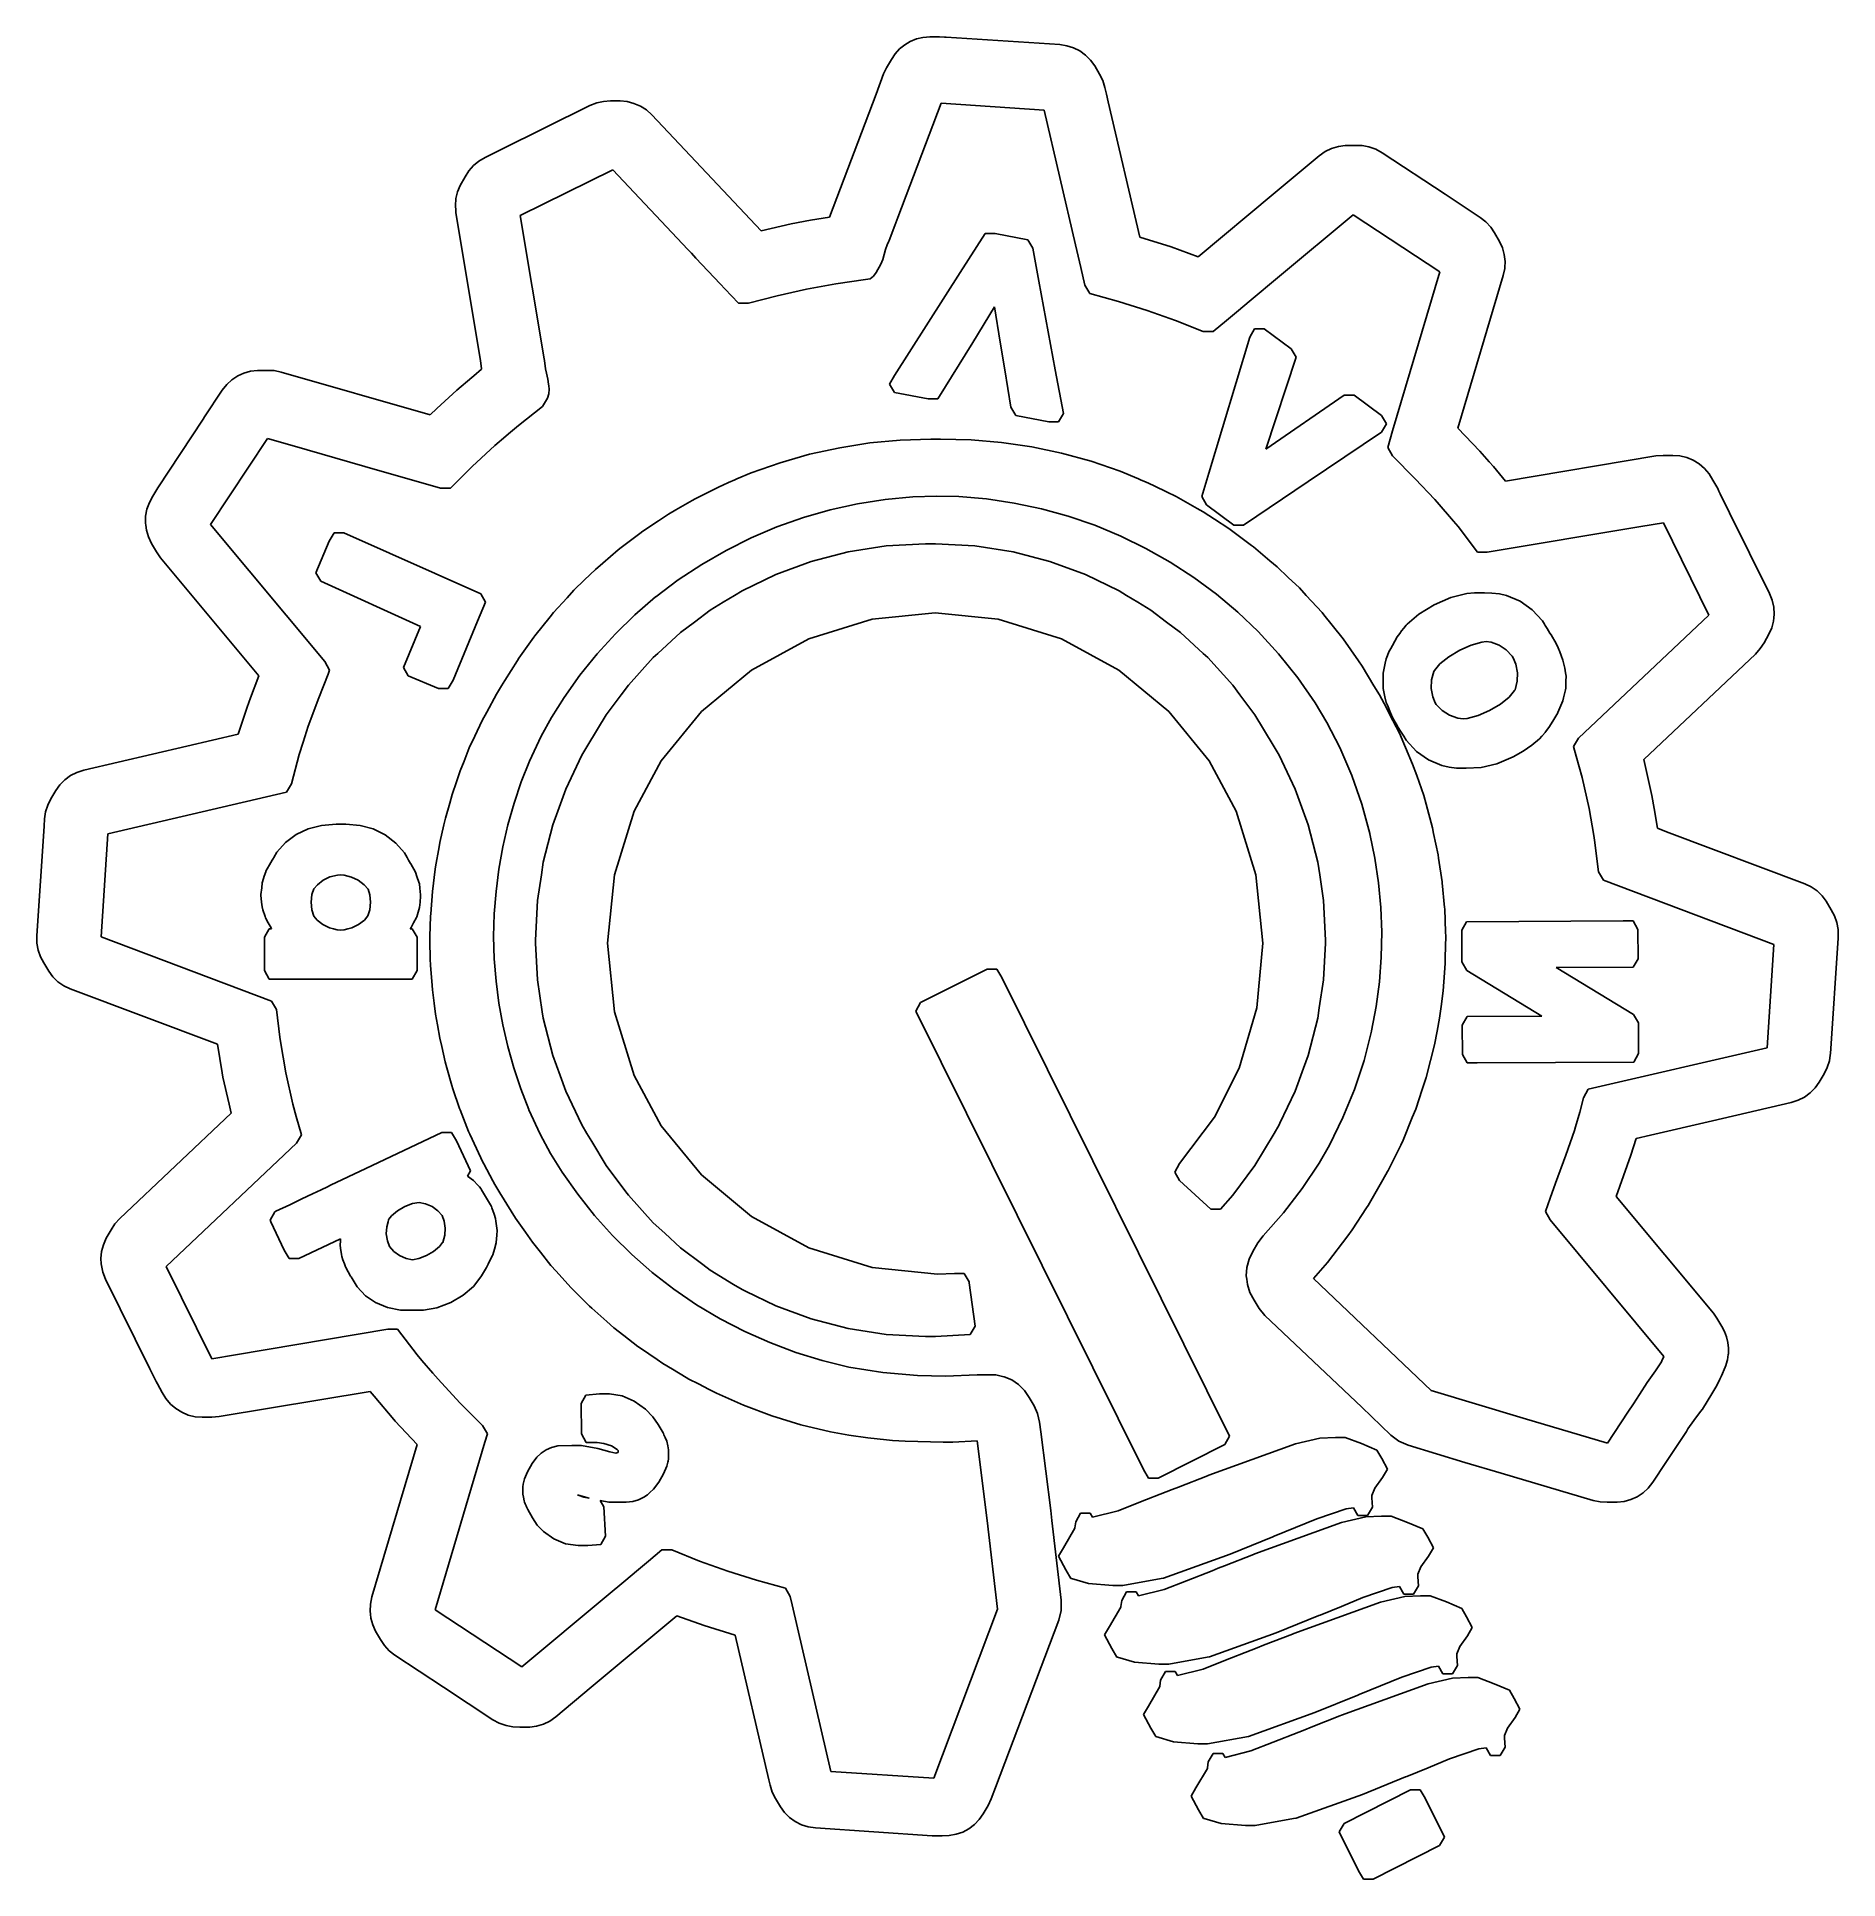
# Model space of a CAD drawing. Header units: metres. Extents: x -44.3 to 2, y 7.1 to 54.4.
import ezdxf

# ---------------------------------------------------------------- set-up
doc = ezdxf.new("R2010")
doc.units = ezdxf.units.M

msp = doc.modelspace()

# ---------------------------------------------------------------- linework, layer by layer
for p, q in [((-22.2551, 53.9456), (-22.3504, 53.8034)), ((-22.1408, 54.0706), (-22.2551, 53.9456)), ((-22.01, 54.1771), (-22.1408, 54.0706)), ((-21.8648, 54.2628), (-22.01, 54.1771)), ((-21.7078, 54.3267), (-21.8648, 54.2628)), ((-21.5414, 54.3667), (-21.7078, 54.3267)), ((-21.4512, 54.3743), (-21.5414, 54.3667)), ((-21.368, 54.3813), (-21.4512, 54.3743)), ((-21.118, 54.3813), (-21.368, 54.3813)), ((-20.9908, 54.3771), (-21.118, 54.3813)), ((-20.9434, 54.3743), (-20.9908, 54.3771)), ((-20.9432, 54.374), (-20.9434, 54.3743)), ((-18.0293, 54.1821), (-20.9432, 54.374)), ((-17.8451, 54.1548), (-18.0293, 54.1821)), ((-17.6713, 54.0995), (-17.8451, 54.1548)), ((-17.5102, 54.0181), (-17.6713, 54.0995)), ((-17.3646, 53.9128), (-17.5102, 54.0181)), ((-22.4754, 53.5869), (-22.5494, 53.4293)), ((-22.3504, 53.8034), (-22.4754, 53.5869)), ((-17.2375, 53.7862), (-17.3646, 53.9128)), ((-17.1313, 53.6403), (-17.2375, 53.7862)), ((-17.0062, 53.4238), (-17.1313, 53.6403)), ((-22.5494, 53.4293), (-22.7454, 52.9113)), ((-16.9236, 53.2611), (-17.0062, 53.4238)), ((-16.8672, 53.0836), (-16.9236, 53.2611)), ((-16.8271, 52.9113), (-16.8672, 53.0836)), ((-30.0904, 52.6175), (-32.3913, 51.4821)), ((-29.9182, 52.6862), (-30.0904, 52.6175)), ((-29.7406, 52.7255), (-29.9182, 52.6862)), ((-29.5613, 52.736), (-29.7406, 52.7255)), ((-29.3113, 52.736), (-29.5613, 52.736)), ((-29.1334, 52.7185), (-29.3113, 52.736)), ((-28.9605, 52.6735), (-29.1334, 52.7185)), ((-28.7959, 52.6015), (-28.9605, 52.6735)), ((-28.643, 52.5032), (-28.7959, 52.6015)), ((-22.7454, 52.9113), (-23.9395, 49.7549)), ((-22.183, 49.741), (-21.0715, 52.676)), ((-21.0715, 52.676), (-18.4293, 52.5023)), ((-16.7811, 52.7139), (-16.8271, 52.9113)), ((-15.9715, 49.2358), (-16.7811, 52.7139)), ((-28.5051, 52.3794), (-28.643, 52.5032)), ((-27.6585, 51.4821), (-28.5051, 52.3794)), ((-18.4293, 52.5023), (-17.6253, 49.0443)), ((-10.8734, 51.5685), (-11.0463, 51.5165)), ((-10.6955, 51.5921), (-10.8734, 51.5685)), ((-10.4455, 51.5921), (-10.6955, 51.5921)), ((-10.266, 51.5878), (-10.4455, 51.5921)), ((-10.0885, 51.5552), (-10.266, 51.5878)), ((-32.9455, 51.1919), (-33.085, 51.0741)), ((-32.7855, 51.2876), (-32.9455, 51.1919)), ((-32.3913, 51.4821), (-32.7855, 51.2876)), ((-25.6943, 49.4002), (-27.6585, 51.4821)), ((-11.3631, 51.3298), (-12.5517, 50.3392)), ((-11.2107, 51.437), (-11.3631, 51.3298)), ((-11.0463, 51.5165), (-11.2107, 51.437)), ((-9.91641, 51.4938), (-10.0885, 51.5552)), ((-9.75313, 51.404), (-9.91641, 51.4938)), ((-8.13567, 50.3392), (-9.75313, 51.404)), ((-33.2967, 50.7845), (-33.4217, 50.568)), ((-33.2025, 50.9372), (-33.2967, 50.7845)), ((-33.085, 51.0741), (-33.2025, 50.9372)), ((-31.8822, 49.791), (-29.5047, 50.9649)), ((-29.5047, 50.9649), (-27.5745, 48.9196)), ((-33.5332, 50.2268), (-33.5473, 50.0447)), ((-33.4908, 50.4023), (-33.5332, 50.2268)), ((-33.4217, 50.568), (-33.4908, 50.4023)), ((-12.5517, 50.3392), (-14.4752, 48.7361)), ((-7.23438, 49.7458), (-8.13567, 50.3392)), ((-33.5473, 50.0447), (-33.5378, 49.934)), ((-33.5378, 49.934), (-33.5314, 49.8592)), ((-33.5314, 49.8592), (-32.8982, 46.0721)), ((-31.267, 46.1107), (-31.8822, 49.791)), ((-24.4318, 49.6749), (-24.9268, 49.5782)), ((-23.9395, 49.7549), (-24.4318, 49.6749)), ((-22.2591, 49.54), (-22.183, 49.741)), ((-12.3824, 48.2403), (-10.4931, 49.8142)), ((-10.4931, 49.8142), (-8.26887, 48.3506)), ((-7.0875, 49.6313), (-7.23438, 49.7458)), ((-24.9268, 49.5782), (-25.6943, 49.4002)), ((-22.4074, 49.1484), (-22.2591, 49.54)), ((-19.9398, 49.3323), (-20.5824, 48.3282)), ((-19.6898, 49.3323), (-19.9398, 49.3323)), ((-18.8463, 49.1714), (-19.6898, 49.3323)), ((-15.1699, 48.9858), (-15.9715, 49.2358)), ((-6.96348, 49.4974), (-7.0875, 49.6313)), ((-6.86348, 49.3472), (-6.96348, 49.4974)), ((-6.73848, 49.1307), (-6.86348, 49.3472)), ((-27.5745, 48.9196), (-27.4862, 48.8261)), ((-27.4862, 48.8261), (-27.3701, 48.703)), ((-22.5748, 48.6609), (-22.5031, 48.9195)), ((-22.5031, 48.9195), (-22.4623, 49.0426)), ((-22.4623, 49.0426), (-22.4138, 49.1361)), ((-22.4138, 49.1361), (-22.4074, 49.1484)), ((-18.7213, 48.9549), (-18.8463, 49.1714)), ((-18.5652, 48.1117), (-18.7213, 48.9549)), ((-17.6253, 49.0443), (-17.4888, 48.4568)), ((-14.4752, 48.7361), (-15.1699, 48.9858)), ((-6.66387, 48.9674), (-6.73848, 49.1307)), ((-6.61562, 48.7945), (-6.66387, 48.9674)), ((-6.59512, 48.6152), (-6.61562, 48.7945)), ((-27.3701, 48.703), (-26.7482, 48.044)), ((-22.8096, 48.2335), (-22.7459, 48.3282)), ((-22.7459, 48.3282), (-22.6209, 48.5447)), ((-22.6209, 48.5447), (-22.5748, 48.6609)), ((-20.5824, 48.3282), (-22.2754, 45.6829)), ((-17.4888, 48.4568), (-17.3848, 48.0096)), ((-8.26887, 48.3506), (-9.48026, 44.2678)), ((-7.80452, 44.3328), (-6.64199, 48.2506)), ((-6.64199, 48.2506), (-6.60352, 48.4328)), ((-6.60352, 48.4328), (-6.60213, 48.4629)), ((-6.60213, 48.4629), (-6.59512, 48.6152)), ((-26.7482, 48.044), (-26.6163, 47.9042)), ((-26.6163, 47.9042), (-26.4557, 47.7341)), ((-25.2809, 47.7341), (-24.5336, 47.9042)), ((-24.5336, 47.9042), (-23.7807, 48.044)), ((-23.7807, 48.044), (-23.0201, 48.1472)), ((-23.0201, 48.1472), (-22.8984, 48.1698)), ((-22.8984, 48.1698), (-22.8096, 48.2335)), ((-18.1432, 45.8314), (-18.5652, 48.1117)), ((-17.3848, 48.0096), (-17.2598, 47.7931)), ((-17.2598, 47.7931), (-16.5166, 47.5901)), ((-13.1628, 47.5901), (-12.3824, 48.2403)), ((-26.4557, 47.7341), (-26.2732, 47.5407)), ((-26.2732, 47.5407), (-26.0232, 47.5407)), ((-26.0232, 47.5407), (-25.2809, 47.7341)), ((-20.2584, 46.5329), (-19.7025, 47.452)), ((-19.7025, 47.452), (-19.5553, 46.5439)), ((-16.5166, 47.5901), (-15.7826, 47.3595)), ((-15.7826, 47.3595), (-15.0578, 47.1015)), ((-13.7494, 47.1015), (-13.4397, 47.3595)), ((-13.4397, 47.3595), (-13.1628, 47.5901)), ((-15.0578, 47.1015), (-14.3424, 46.8157)), ((-14.0924, 46.8157), (-13.7494, 47.1015)), ((-13.026, 46.8866), (-13.151, 46.6701)), ((-12.776, 46.8866), (-13.026, 46.8866)), ((-12.083, 46.3747), (-12.776, 46.8866)), ((-21.1576, 45.0843), (-20.2584, 46.5329)), ((-19.5553, 46.5439), (-19.4371, 45.8314)), ((-14.3424, 46.8157), (-14.0924, 46.8157)), ((-13.151, 46.6701), (-14.2019, 43.1785)), ((-11.958, 46.1582), (-12.083, 46.3747)), ((-32.8982, 46.0721), (-32.8721, 45.8551)), ((-31.2618, 46.0721), (-31.267, 46.1107)), ((-31.2326, 45.8551), (-31.2618, 46.0721)), ((-12.7331, 43.7938), (-11.958, 46.1582)), ((-39.4174, 45.4526), (-39.5307, 45.3079)), ((-39.285, 45.5749), (-39.4174, 45.4526)), ((-39.1365, 45.6737), (-39.285, 45.5749)), ((-38.9756, 45.7479), (-39.1365, 45.6737)), ((-38.8051, 45.7964), (-38.9756, 45.7479)), ((-38.6281, 45.8179), (-38.8051, 45.7964)), ((-38.3781, 45.8179), (-38.6281, 45.8179)), ((-38.198, 45.8112), (-38.3781, 45.8179)), ((-38.0178, 45.7753), (-38.198, 45.8112)), ((-34.1958, 44.6766), (-38.0178, 45.7753)), ((-33.1258, 45.6362), (-33.5133, 45.3099)), ((-33.0736, 45.6802), (-33.1258, 45.6362)), ((-32.8715, 45.8504), (-33.0736, 45.6802)), ((-32.8721, 45.8551), (-32.8715, 45.8504)), ((-31.2078, 45.7494), (-31.2326, 45.8551)), ((-31.1699, 45.5885), (-31.2078, 45.7494)), ((-31.1525, 45.4637), (-31.1699, 45.5885)), ((-31.147, 45.4238), (-31.1525, 45.4637)), ((-31.1464, 45.4197), (-31.147, 45.4238)), ((-31.1342, 45.3322), (-31.1464, 45.4197)), ((-22.2754, 45.6829), (-22.4004, 45.4664)), ((-22.4004, 45.4664), (-22.2754, 45.2499)), ((-19.4371, 45.8314), (-19.282, 44.8717)), ((-17.9357, 44.7104), (-18.1432, 45.8314)), ((-39.5307, 45.3079), (-39.9849, 44.6218)), ((-33.5133, 45.3099), (-34.0242, 44.8358)), ((-31.3053, 44.8909), (-31.1803, 45.1074)), ((-31.1803, 45.1074), (-31.1436, 45.2146)), ((-31.1436, 45.2146), (-31.1342, 45.3322)), ((-22.2754, 45.2499), (-21.4076, 45.0843)), ((-21.4076, 45.0843), (-21.1576, 45.0843)), ((-10.7221, 45.1845), (-12.7331, 43.7938)), ((-10.4721, 45.1845), (-10.7221, 45.1845)), ((-9.76367, 44.661), (-10.4721, 45.1845)), ((-40.023, 44.5642), (-41.1887, 42.8032)), ((-39.9849, 44.6218), (-40.023, 44.5642)), ((-34.0242, 44.8358), (-34.1958, 44.6766)), ((-31.9297, 44.4028), (-31.3053, 44.8909)), ((-19.282, 44.8717), (-19.157, 44.6552)), ((-19.157, 44.6552), (-18.3107, 44.4938)), ((-18.3107, 44.4938), (-18.0607, 44.4938)), ((-18.0607, 44.4938), (-17.9357, 44.7104)), ((-9.63867, 44.4445), (-9.76367, 44.661)), ((-39.8302, 41.8641), (-38.3698, 44.0708)), ((-38.3698, 44.0708), (-37.7373, 43.8892)), ((-32.5314, 43.8892), (-32.248, 44.1312)), ((-32.248, 44.1312), (-32.1805, 44.1888)), ((-32.1805, 44.1888), (-31.9297, 44.4028)), ((-22.1215, 44.0282), (-22.9021, 43.9546)), ((-21.3377, 44.0548), (-22.1215, 44.0282)), ((-21.0877, 44.0548), (-21.3377, 44.0548)), ((-20.3039, 44.0341), (-21.0877, 44.0548)), ((-19.5229, 43.9665), (-20.3039, 44.0341)), ((-11.6495, 42.962), (-9.76367, 44.228)), ((-9.76367, 44.228), (-9.63867, 44.4445)), ((-9.48026, 44.2678), (-9.60781, 43.8379)), ((-7.24121, 43.7417), (-7.80452, 44.3328)), ((-37.7373, 43.8892), (-35.8679, 43.3522)), ((-33.1125, 43.3522), (-32.5314, 43.8892)), ((-24.4496, 43.6649), (-25.21, 43.4478)), ((-23.677, 43.8335), (-24.4496, 43.6649)), ((-22.9021, 43.9546), (-23.677, 43.8335)), ((-18.7473, 43.8521), (-19.5229, 43.9665)), ((-17.9799, 43.6911), (-18.7473, 43.8521)), ((-17.2238, 43.4839), (-17.9799, 43.6911)), ((-9.60781, 43.8379), (-9.48281, 43.6214)), ((-9.48281, 43.6214), (-8.90078, 43.0345)), ((-6.99866, 43.4675), (-7.24121, 43.7417)), ((-2.72012, 43.6198), (-6.58548, 42.9739)), ((-2.53457, 43.6356), (-2.72012, 43.6198)), ((-2.28457, 43.6356), (-2.53457, 43.6356)), ((-2.10254, 43.6216), (-2.28457, 43.6356)), ((-1.92715, 43.5792), (-2.10254, 43.6216)), ((-1.76133, 43.5101), (-1.92715, 43.5792)), ((-35.8679, 43.3522), (-33.925, 42.7942)), ((-33.675, 42.7942), (-33.1125, 43.3522)), ((-25.9551, 43.1833), (-26.317, 43.0292)), ((-25.21, 43.4478), (-25.9551, 43.1833)), ((-16.4764, 43.2261), (-17.2238, 43.4839)), ((-16.0022, 43.0292), (-16.4764, 43.2261)), ((-14.2019, 43.1785), (-14.3824, 42.5789)), ((-6.89414, 43.3493), (-6.99866, 43.4675)), ((-6.58548, 42.9739), (-6.89414, 43.3493)), ((-1.60859, 43.4159), (-1.76133, 43.5101)), ((-1.47168, 43.2983), (-1.60859, 43.4159)), ((-1.35391, 43.1589), (-1.47168, 43.2983)), ((-1.2584, 42.9989), (-1.35391, 43.1589)), ((-41.3137, 42.5867), (-41.4045, 42.4234)), ((-41.1887, 42.8032), (-41.3137, 42.5867)), ((-33.925, 42.7942), (-33.675, 42.7942)), ((-27.0832, 42.6731), (-27.39, 42.5196)), ((-26.774, 42.8278), (-27.0832, 42.6731)), ((-26.6826, 42.8735), (-26.774, 42.8278)), ((-26.5312, 42.938), (-26.6826, 42.8735)), ((-26.3734, 43.0052), (-26.5312, 42.938)), ((-26.317, 43.0292), (-26.3734, 43.0052)), ((-22.5115, 42.505), (-21.8, 42.5722)), ((-21.8, 42.5722), (-21.1947, 42.5925)), ((-21.1947, 42.5925), (-20.6199, 42.5774)), ((-20.6199, 42.5774), (-19.9072, 42.5159)), ((-15.957, 43.0105), (-16.0022, 43.0292)), ((-15.8089, 42.9489), (-15.957, 43.0105)), ((-15.7463, 42.9229), (-15.8089, 42.9489)), ((-15.5867, 42.845), (-15.7463, 42.9229)), ((-15.2872, 42.6987), (-15.5867, 42.845)), ((-15.0361, 42.5761), (-15.2872, 42.6987)), ((-14.9203, 42.5105), (-15.0361, 42.5761)), ((-14.3824, 42.5789), (-14.2574, 42.3624)), ((-13.3102, 41.8472), (-11.6495, 42.962)), ((-8.90078, 43.0345), (-8.40017, 42.5042)), ((-1.1334, 42.7824), (-1.2584, 42.9989)), ((-1.10294, 42.7207), (-1.1334, 42.7824)), ((-1.06824, 42.6504), (-1.10294, 42.7207)), ((-0.82823, 42.1641), (-1.06824, 42.6504)), ((-41.4664, 42.251), (-41.4996, 42.073)), ((-41.4045, 42.4234), (-41.4664, 42.251)), ((-28.0748, 42.1237), (-28.3333, 41.9526)), ((-27.8826, 42.2349), (-28.0748, 42.1237)), ((-27.466, 42.4757), (-27.8826, 42.2349)), ((-27.39, 42.5196), (-27.466, 42.4757)), ((-24.6115, 42.0427), (-23.9211, 42.2401)), ((-23.9211, 42.2401), (-23.2205, 42.3931)), ((-23.2205, 42.3931), (-23.217, 42.3948)), ((-23.217, 42.3948), (-22.5115, 42.505)), ((-19.9072, 42.5159), (-19.1998, 42.412)), ((-19.1998, 42.412), (-18.5004, 42.2657)), ((-18.5004, 42.2657), (-17.8119, 42.0774)), ((-14.5019, 42.2735), (-14.9203, 42.5105)), ((-14.3484, 42.1866), (-14.5019, 42.2735)), ((-14.0566, 41.997), (-14.3484, 42.1866)), ((-14.2574, 42.3624), (-13.5602, 41.8472)), ((-8.40017, 42.5042), (-8.33379, 42.4339)), ((-8.33379, 42.4339), (-7.91452, 41.9476)), ((0.19668, 40.0873), (-0.82823, 42.1641)), ((-41.4996, 42.073), (-41.5041, 41.893)), ((-41.5041, 41.893), (-41.497, 41.8395)), ((-41.497, 41.8395), (-41.4805, 41.7145)), ((-41.4805, 41.7145), (-41.4287, 41.541)), ((-36.8994, 38.3411), (-39.8302, 41.8641)), ((-36.6623, 41.6497), (-36.7873, 41.4332)), ((-36.4123, 41.6497), (-36.6623, 41.6497)), ((-32.8969, 40.0812), (-36.4123, 41.6497)), ((-28.8101, 41.6302), (-29.2897, 41.2692)), ((-28.7344, 41.6872), (-28.8101, 41.6302)), ((-28.3333, 41.9526), (-28.7344, 41.6872)), ((-25.9525, 41.5196), (-25.2896, 41.8019)), ((-25.2896, 41.8019), (-24.6115, 42.0427)), ((-17.8119, 42.0774), (-17.8084, 42.0757)), ((-17.8084, 42.0757), (-17.1281, 41.8405)), ((-17.1281, 41.8405), (-16.4631, 41.564)), ((-13.6857, 41.756), (-14.0566, 41.997)), ((-13.5837, 41.6804), (-13.6857, 41.756)), ((-13.1036, 41.3249), (-13.5837, 41.6804)), ((-13.5602, 41.8472), (-13.3102, 41.8472)), ((-7.91452, 41.9476), (-7.79531, 41.8093)), ((-7.79531, 41.8093), (-7.29922, 41.1503)), ((-7.04922, 41.1503), (-3.1084, 41.8093)), ((-3.1084, 41.8093), (-2.52908, 41.9061)), ((-2.52908, 41.9061), (-1.35783, 39.5343)), ((-41.4287, 41.541), (-41.349, 41.376)), ((-41.349, 41.376), (-41.224, 41.1595)), ((-41.224, 41.1595), (-41.1164, 41.0067)), ((-36.7873, 41.4332), (-37.1268, 40.6203)), ((-29.3662, 41.2116), (-29.7626, 40.8712)), ((-29.2897, 41.2692), (-29.3662, 41.2116)), ((-27.2225, 40.8362), (-26.5977, 41.1972)), ((-26.5977, 41.1972), (-25.9525, 41.5196)), ((-23.465, 41.1591), (-24.4133, 40.9138)), ((-22.4828, 41.3101), (-23.465, 41.1591)), ((-21.4713, 41.3614), (-22.4828, 41.3101)), ((-21.2213, 41.3614), (-21.4713, 41.3614)), ((-20.21, 41.3101), (-21.2213, 41.3614)), ((-19.2275, 41.1591), (-20.21, 41.3101)), ((-18.2795, 40.9138), (-19.2275, 41.1591)), ((-16.4631, 41.564), (-15.816, 41.2474)), ((-15.816, 41.2474), (-15.1893, 40.8919)), ((-13.0506, 41.2856), (-13.1036, 41.3249)), ((-12.63, 40.9321), (-13.0506, 41.2856)), ((-41.1164, 41.0067), (-38.595, 37.9762)), ((-29.9516, 40.7089), (-30.2303, 40.4378)), ((-29.7626, 40.8712), (-29.9516, 40.7089)), ((-27.8244, 40.4382), (-27.2225, 40.8362)), ((-24.4133, 40.9138), (-25.3221, 40.579)), ((-17.3705, 40.579), (-18.2795, 40.9138)), ((-15.1893, 40.8919), (-14.5855, 40.4991)), ((-12.4457, 40.7772), (-12.63, 40.9321)), ((-12.159, 40.5038), (-12.4457, 40.7772)), ((-7.29922, 41.1503), (-7.04922, 41.1503)), ((-37.1268, 40.6203), (-37.0018, 40.4038)), ((-37.0018, 40.4038), (-34.4424, 39.2411)), ((-30.2303, 40.4378), (-30.5045, 40.1712)), ((-28.401, 40.0048), (-27.8244, 40.4382)), ((-25.3221, 40.579), (-26.1869, 40.1599)), ((-16.5059, 40.1599), (-17.3705, 40.579)), ((-14.5855, 40.4991), (-14.007, 40.0708)), ((-11.8736, 40.2317), (-12.159, 40.5038)), ((-11.6982, 40.0409), (-11.8736, 40.2317)), ((-32.9761, 39.3754), (-32.7719, 39.8646)), ((-32.7719, 39.8646), (-32.8969, 40.0812)), ((-30.68, 39.9784), (-31.0236, 39.6011)), ((-30.5045, 40.1712), (-30.68, 39.9784)), ((-28.9348, 39.5454), (-28.4045, 40.0013)), ((-28.4045, 40.0013), (-28.401, 40.0048)), ((-26.6696, 39.8647), (-27.0025, 39.6612)), ((-26.3799, 40.0419), (-26.6696, 39.8647)), ((-26.1869, 40.1599), (-26.3799, 40.0419)), ((-16.3129, 40.0419), (-16.5059, 40.1599)), ((-16.0231, 39.8647), (-16.3129, 40.0419)), ((-15.6902, 39.6612), (-16.0231, 39.8647)), ((-14.007, 40.0708), (-13.4566, 39.6079)), ((-11.2916, 39.5985), (-11.6982, 40.0409)), ((-8.41172, 39.8015), (-8.80547, 39.5603)), ((-7.98438, 39.9856), (-8.41172, 39.8015)), ((-7.57402, 40.0856), (-7.98438, 39.9856)), ((-7.37519, 40.1042), (-7.57402, 40.0856)), ((-7.1252, 40.1042), (-7.37519, 40.1042)), ((-6.93067, 40.1017), (-7.1252, 40.1042)), ((-6.74043, 40.0782), (-6.93067, 40.1017)), ((-6.55449, 40.0337), (-6.74043, 40.0782)), ((-6.20723, 39.8882), (-6.55449, 40.0337)), ((-5.90078, 39.6714), (-6.20723, 39.8882)), ((0.26523, 39.915), (0.19668, 40.0873)), ((0.30469, 39.7377), (0.26523, 39.915)), ((0.31523, 39.5582), (0.30469, 39.7377)), ((-33.6057, 37.8672), (-32.9761, 39.3754)), ((-31.1129, 39.4903), (-31.5076, 39.0009)), ((-31.0236, 39.6011), (-31.1129, 39.4903)), ((-29.4363, 39.0573), (-28.9348, 39.5454)), ((-27.4068, 39.3569), (-27.7641, 39.088)), ((-27.0025, 39.6612), (-27.4068, 39.3569)), ((-24.474, 38.9239), (-22.8479, 39.4317)), ((-22.8479, 39.4317), (-21.227, 39.5962)), ((-21.227, 39.5962), (-19.6062, 39.4317)), ((-19.6062, 39.4317), (-17.9803, 38.9239)), ((-15.2859, 39.3569), (-15.6902, 39.6612)), ((-14.9285, 39.088), (-15.2859, 39.3569)), ((-13.4566, 39.6079), (-12.9365, 39.1122)), ((-11.2489, 39.5452), (-11.2916, 39.5985)), ((-10.788, 38.9696), (-11.2489, 39.5452)), ((-9.12916, 39.2755), (-9.19612, 39.1972)), ((-9.12148, 39.2845), (-9.12916, 39.2755)), ((-9.10358, 39.3001), (-9.12148, 39.2845)), ((-8.80547, 39.5603), (-9.10358, 39.3001)), ((-5.63516, 39.3835), (-5.90078, 39.6714)), ((-5.58288, 39.3001), (-5.63516, 39.3835)), ((-5.5644, 39.2706), (-5.58288, 39.3001)), ((-5.51617, 39.1937), (-5.5644, 39.2706)), ((-1.35783, 39.5343), (-4.70801, 36.3745)), ((0.25254, 39.2074), (0.29766, 39.3805)), ((0.29766, 39.3805), (0.30621, 39.467)), ((0.30621, 39.467), (0.31523, 39.5582)), ((-34.4424, 39.2411), (-34.8809, 38.1908)), ((-31.5279, 38.9724), (-31.9165, 38.4267)), ((-31.5076, 39.0009), (-31.5279, 38.9724)), ((-29.9076, 38.5394), (-29.4363, 39.0573)), ((-27.7641, 39.088), (-28.3489, 38.553)), ((-25.9453, 38.12), (-24.474, 38.9239)), ((-17.9803, 38.9239), (-16.5088, 38.12)), ((-14.3436, 38.553), (-14.9285, 39.088)), ((-12.9365, 39.1122), (-12.4076, 38.5366)), ((-10.7541, 38.9272), (-10.788, 38.9696)), ((-10.359, 38.3589), (-10.7541, 38.9272)), ((-9.36016, 38.9743), (-9.48516, 38.7578)), ((-9.29774, 39.0649), (-9.36016, 38.9743)), ((-9.25039, 39.1337), (-9.29774, 39.0649)), ((-9.19612, 39.1972), (-9.25039, 39.1337)), ((-7.46211, 38.7642), (-7.1875, 38.8425)), ((-7.1875, 38.8425), (-7.07618, 38.8533)), ((-7.07618, 38.8533), (-6.95293, 38.8376)), ((-6.95293, 38.8376), (-6.74512, 38.7606)), ((-5.44174, 39.0749), (-5.51617, 39.1937)), ((-5.41016, 39.0245), (-5.44174, 39.0749)), ((-5.28516, 38.808), (-5.41016, 39.0245)), ((-5.23371, 38.6979), (-5.28516, 38.808)), ((-0.04258, 38.6733), (0.05566, 38.8263)), ((0.05566, 38.8263), (0.18066, 39.0428)), ((0.18066, 39.0428), (0.25254, 39.2074)), ((-36.7744, 38.1246), (-36.8994, 38.3411)), ((-31.9549, 38.3728), (-32.2788, 37.8556)), ((-31.9165, 38.4267), (-31.9549, 38.3728)), ((-30.3477, 37.9937), (-29.9076, 38.5394)), ((-28.4666, 38.4454), (-29.1053, 37.7384)), ((-28.3489, 38.553), (-28.4666, 38.4454)), ((-14.226, 38.4454), (-14.3436, 38.553)), ((-13.5875, 37.7384), (-14.226, 38.4454)), ((-12.4076, 38.5366), (-11.9186, 37.9259)), ((-10.2633, 38.2212), (-10.359, 38.3589)), ((-9.64609, 38.4135), (-9.6713, 38.3006)), ((-9.61238, 38.4977), (-9.64609, 38.4135)), ((-9.57539, 38.59), (-9.61238, 38.4977)), ((-9.52686, 38.6803), (-9.57539, 38.59)), ((-9.48516, 38.7578), (-9.52686, 38.6803)), ((-8.26601, 38.2812), (-8.04043, 38.4638)), ((-8.04043, 38.4638), (-7.7582, 38.6319)), ((-7.7582, 38.6319), (-7.46211, 38.7642)), ((-6.74512, 38.7606), (-6.56387, 38.6419)), ((-6.56387, 38.6419), (-6.40879, 38.4813)), ((-6.40879, 38.4813), (-6.38182, 38.439)), ((-6.38182, 38.439), (-6.31426, 38.2738)), ((-5.18418, 38.5918), (-5.23371, 38.6979)), ((-5.14963, 38.4959), (-5.18418, 38.5918)), ((-5.10762, 38.3793), (-5.14963, 38.4959)), ((-5.0812, 38.2738), (-5.10762, 38.3793)), ((-3.03376, 35.831), (-0.1664, 38.5354)), ((-0.1664, 38.5354), (-0.04258, 38.6733)), ((-38.595, 37.9762), (-38.808, 37.4064)), ((-37.0547, 37.4064), (-36.8145, 38.0219)), ((-36.8145, 38.0219), (-36.7744, 38.1246)), ((-34.8809, 38.1908), (-34.7559, 37.9743)), ((-34.7559, 37.9743), (-33.9807, 37.6507)), ((-33.7307, 37.6507), (-33.6057, 37.8672)), ((-32.2788, 37.8556), (-32.3643, 37.719)), ((-30.7547, 37.4226), (-30.3477, 37.9937)), ((-27.2275, 37.0556), (-25.9453, 38.12)), ((-16.5088, 38.12), (-15.2266, 37.0556)), ((-11.9186, 37.9259), (-11.4719, 37.2831)), ((-9.96045, 37.7161), (-10.2633, 38.2212)), ((-9.71853, 38.0891), (-9.72773, 38.0479)), ((-9.72773, 38.0479), (-9.72773, 37.6742)), ((-9.6713, 38.3006), (-9.71853, 38.0891)), ((-8.49121, 37.6531), (-8.48086, 37.8707)), ((-8.48086, 37.8707), (-8.42168, 38.0891)), ((-8.42168, 38.0891), (-8.40742, 38.116)), ((-8.40742, 38.116), (-8.26601, 38.2812)), ((-6.31426, 38.2738), (-6.27285, 38.0537)), ((-6.27285, 38.0537), (-6.28086, 37.8354)), ((-5.05527, 38.1703), (-5.0812, 38.2738)), ((-5.03941, 38.0537), (-5.05527, 38.1703)), ((-5.02734, 37.965), (-5.03941, 38.0537)), ((-5.03061, 37.8354), (-5.02734, 37.965)), ((-38.808, 37.4064), (-38.8965, 37.1699)), ((-37.3225, 36.6836), (-37.0547, 37.4064)), ((-33.9807, 37.6507), (-33.7307, 37.6507)), ((-32.4893, 37.5025), (-32.7398, 37.0443)), ((-32.3643, 37.719), (-32.4893, 37.5025)), ((-31.0766, 36.9091), (-30.7547, 37.4226)), ((-29.2908, 37.4886), (-29.6746, 36.972)), ((-29.1053, 37.7384), (-29.2908, 37.4886)), ((-13.4019, 37.4886), (-13.5875, 37.7384)), ((-13.018, 36.972), (-13.4019, 37.4886)), ((-9.82109, 37.4837), (-9.96045, 37.7161)), ((-9.69609, 37.2672), (-9.82109, 37.4837)), ((-9.72773, 37.6742), (-9.72322, 37.6531)), ((-9.72322, 37.6531), (-9.67682, 37.4363)), ((-9.67682, 37.4363), (-9.64609, 37.2928)), ((-8.45273, 37.4363), (-8.49121, 37.6531)), ((-8.39028, 37.2818), (-8.45273, 37.4363)), ((-6.49062, 37.4319), (-6.71406, 37.2513)), ((-6.35094, 37.5948), (-6.49062, 37.4319)), ((-6.33828, 37.6187), (-6.35094, 37.5948)), ((-6.28086, 37.8354), (-6.33828, 37.6187)), ((-5.10957, 37.3367), (-5.09242, 37.4102)), ((-5.09242, 37.4102), (-5.04373, 37.6187)), ((-5.04373, 37.6187), (-5.03516, 37.6555)), ((-5.03516, 37.6555), (-5.03061, 37.8354)), ((-38.8965, 37.1699), (-39.0529, 36.6836)), ((-32.7398, 37.0443), (-32.8594, 36.8256)), ((-31.3396, 36.4287), (-31.0766, 36.9091)), ((-29.6746, 36.972), (-30.1417, 36.1985)), ((-28.2612, 35.7948), (-27.2275, 37.0556)), ((-15.2266, 37.0556), (-14.1928, 35.7949)), ((-12.5511, 36.1985), (-13.018, 36.972)), ((-11.4719, 37.2831), (-11.1662, 36.7734)), ((-9.47183, 36.8285), (-9.69609, 37.2672)), ((-9.64609, 37.2928), (-9.61575, 37.2203)), ((-9.61575, 37.2203), (-9.53372, 37.0244)), ((-9.53372, 37.0244), (-9.48301, 36.9033)), ((-9.48301, 36.9033), (-9.35801, 36.6868)), ((-8.36387, 37.2409), (-8.39028, 37.2818)), ((-8.2082, 37.0841), (-8.36387, 37.2409)), ((-8.02305, 36.9663), (-8.2082, 37.0841)), ((-7.8086, 36.8878), (-8.02305, 36.9663)), ((-7.28789, 36.9542), (-7.56328, 36.878)), ((-6.99394, 37.0845), (-7.28789, 36.9542)), ((-6.71406, 37.2513), (-6.99394, 37.0845)), ((-5.36758, 36.8122), (-5.24258, 37.0287)), ((-5.24258, 37.0287), (-5.23996, 37.0348)), ((-5.23996, 37.0348), (-5.16195, 37.2154)), ((-5.16195, 37.2154), (-5.10957, 37.3367)), ((-39.1196, 36.4764), (-40.4458, 36.1681)), ((-39.0529, 36.6836), (-39.1196, 36.4764)), ((-37.4563, 36.2738), (-37.3225, 36.6836)), ((-33.0466, 36.4287), (-33.1887, 36.1277)), ((-32.8594, 36.8256), (-33.0466, 36.4287)), ((-31.6434, 35.7869), (-31.3396, 36.4287)), ((-11.1662, 36.7734), (-10.8381, 36.132)), ((-9.30469, 36.5016), (-9.47183, 36.8285)), ((-9.35801, 36.6868), (-9.33566, 36.6511)), ((-9.33566, 36.6511), (-9.26204, 36.5333)), ((-9.14658, 36.132), (-9.30469, 36.5016)), ((-9.26204, 36.5333), (-9.21295, 36.4548)), ((-9.21295, 36.4548), (-9.19305, 36.4229)), ((-9.19305, 36.4229), (-9.13164, 36.3247)), ((-7.66812, 36.869), (-7.8086, 36.8878)), ((-7.56328, 36.878), (-7.66812, 36.869)), ((-5.71094, 36.3608), (-5.6538, 36.4229)), ((-5.6538, 36.4229), (-5.6335, 36.445)), ((-5.6335, 36.445), (-5.56343, 36.5212)), ((-5.56343, 36.5212), (-5.55176, 36.5339)), ((-5.55176, 36.5339), (-5.47395, 36.6515)), ((-5.47395, 36.6515), (-5.36758, 36.8122)), ((-40.4458, 36.1681), (-43.0885, 35.5536)), ((-37.7551, 35.2055), (-37.5615, 35.9516)), ((-37.5615, 35.9516), (-37.4563, 36.2738)), ((-33.1887, 36.1277), (-33.3237, 35.7869)), ((-30.1703, 36.1511), (-30.2953, 35.9346)), ((-30.1417, 36.1985), (-30.1703, 36.1511)), ((-12.5225, 36.1511), (-12.5511, 36.1985)), ((-12.3975, 35.9346), (-12.5225, 36.1511)), ((-10.8381, 36.132), (-10.5303, 35.4137)), ((-8.96641, 35.7109), (-9.14658, 36.132)), ((-9.13164, 36.3247), (-8.86582, 36.0349)), ((-8.86582, 36.0349), (-8.56035, 35.8173)), ((-6.38301, 35.896), (-6.12656, 36.0419)), ((-6.12656, 36.0419), (-5.90234, 36.1968)), ((-5.90234, 36.1968), (-5.71094, 36.3608)), ((-4.70801, 36.3745), (-4.83301, 36.158)), ((-4.83301, 36.158), (-4.76577, 35.9121)), ((-43.2656, 35.497), (-43.4281, 35.4142)), ((-43.0885, 35.5536), (-43.2656, 35.497)), ((-33.4236, 35.5348), (-33.5195, 35.251)), ((-33.3237, 35.7869), (-33.4236, 35.5348)), ((-31.8553, 35.251), (-31.6434, 35.7869)), ((-30.2953, 35.9346), (-30.7117, 35.0645)), ((-28.959, 34.5012), (-28.2612, 35.7948)), ((-14.1928, 35.7949), (-13.4951, 34.5012)), ((-11.9809, 35.0645), (-12.3975, 35.9346)), ((-8.86279, 35.4137), (-8.96641, 35.7109)), ((-8.56035, 35.8173), (-8.21523, 35.6722)), ((-8.21523, 35.6722), (-8.03105, 35.6278)), ((-8.03105, 35.6278), (-7.84277, 35.6042)), ((-7.84277, 35.6042), (-7.59277, 35.6042)), ((-7.59277, 35.6042), (-7.20488, 35.619)), ((-7.20488, 35.619), (-6.80176, 35.7161)), ((-6.80176, 35.7161), (-6.38301, 35.896)), ((-4.76577, 35.9121), (-4.61641, 35.3658)), ((-2.92717, 35.3658), (-3.03376, 35.831)), ((-43.8051, 35.0353), (-43.9301, 34.8187)), ((-43.7002, 35.1806), (-43.8051, 35.0353)), ((-43.5736, 35.3079), (-43.7002, 35.1806)), ((-43.4281, 35.4142), (-43.5736, 35.3079)), ((-37.8801, 34.989), (-37.7551, 35.2055)), ((-33.5195, 35.251), (-33.6277, 34.9309)), ((-32.0398, 34.7045), (-31.8553, 35.251)), ((-30.7117, 35.0645), (-30.9166, 34.5012)), ((-11.7761, 34.5012), (-11.9809, 35.0645)), ((-10.5303, 35.4137), (-10.2729, 34.6766)), ((-8.6834, 34.899), (-8.86279, 35.4137)), ((-4.61641, 35.3658), (-4.43594, 34.5652)), ((-2.82129, 34.9037), (-2.92717, 35.3658)), ((-44.0113, 34.6578), (-44.0666, 34.484)), ((-43.9301, 34.8187), (-44.0113, 34.6578)), ((-42.4685, 33.9215), (-37.8801, 34.989)), ((-33.6916, 34.7045), (-33.8006, 34.3178)), ((-33.6277, 34.9309), (-33.6916, 34.7045)), ((-32.1965, 34.1486), (-32.0398, 34.7045)), ((-10.2729, 34.6766), (-10.0682, 33.9242)), ((-8.62292, 34.6766), (-8.6834, 34.899)), ((-8.45781, 34.0691), (-8.62292, 34.6766)), ((-4.43594, 34.5652), (-4.31556, 33.8801)), ((-2.76355, 34.5652), (-2.82129, 34.9037)), ((-2.67755, 34.0611), (-2.76355, 34.5652)), ((-44.106, 34.1119), (-44.293, 31.2979)), ((-44.0936, 34.3), (-44.106, 34.1119)), ((-44.0666, 34.484), (-44.0936, 34.3)), ((-36.9857, 34.1368), (-37.3285, 34.0489)), ((-36.6072, 34.1659), (-36.9857, 34.1368)), ((-36.3572, 34.1659), (-36.6072, 34.1659)), ((-35.9906, 34.1355), (-36.3572, 34.1659)), ((-35.6553, 34.0444), (-35.9906, 34.1355)), ((-33.8393, 34.1486), (-33.9428, 33.6967)), ((-33.8006, 34.3178), (-33.8393, 34.1486)), ((-32.3258, 33.585), (-32.1965, 34.1486)), ((-31.0445, 34.1496), (-31.2883, 33.1955)), ((-30.9166, 34.5012), (-31.0445, 34.1496)), ((-29.4637, 32.8646), (-28.959, 34.5012)), ((-13.4951, 34.5012), (-12.9904, 32.8646)), ((-11.6482, 34.1496), (-11.7761, 34.5012)), ((-11.4045, 33.1955), (-11.6482, 34.1496)), ((-8.42747, 33.9242), (-8.45781, 34.0691)), ((-2.44546, 33.9735), (-2.67755, 34.0611)), ((-42.6443, 31.275), (-42.4685, 33.9215)), ((-37.9068, 33.6978), (-38.1285, 33.4509)), ((-37.6355, 33.9026), (-37.9068, 33.6978)), ((-37.3285, 34.0489), (-37.6355, 33.9026)), ((-35.3512, 33.8929), (-35.6553, 34.0444)), ((-35.0785, 33.6808), (-35.3512, 33.8929)), ((-34.8535, 33.4272), (-35.0785, 33.6808)), ((-33.9626, 33.585), (-34.0541, 33.0693)), ((-33.9428, 33.6967), (-33.9626, 33.585)), ((-32.4273, 33.0148), (-32.3258, 33.585)), ((-10.0682, 33.9242), (-10.0682, 33.9172)), ((-10.0682, 33.9172), (-9.93789, 33.2947)), ((-8.31406, 33.3824), (-8.42747, 33.9242)), ((-4.31556, 33.8801), (-4.29395, 33.757)), ((-4.29395, 33.757), (-4.19277, 32.9424)), ((1.1, 32.6362), (-2.44546, 33.9735)), ((-38.2869, 33.1788), (-38.4119, 32.9623)), ((-38.2488, 33.2442), (-38.2869, 33.1788)), ((-38.2201, 33.2937), (-38.2488, 33.2442)), ((-38.2105, 33.3101), (-38.2201, 33.2937)), ((-38.1285, 33.4509), (-38.2105, 33.3101)), ((-34.7853, 33.3101), (-34.8535, 33.4272)), ((-34.7755, 33.2931), (-34.7853, 33.3101)), ((-34.7461, 33.2427), (-34.7755, 33.2931)), ((-34.6972, 33.1585), (-34.7461, 33.2427)), ((-34.693, 33.1513), (-34.6972, 33.1585)), ((-34.568, 32.9348), (-34.693, 33.1513)), ((-31.2883, 33.1955), (-31.3384, 32.8646)), ((-11.3543, 32.8646), (-11.4045, 33.1955)), ((-9.93789, 33.2947), (-9.84316, 32.6646)), ((-8.30086, 33.2947), (-8.31406, 33.3824)), ((-8.20957, 32.6885), (-8.30086, 33.2947)), ((-38.507, 32.665), (-38.5202, 32.5316)), ((-38.4993, 32.6891), (-38.507, 32.665)), ((-38.4543, 32.8297), (-38.4993, 32.6891)), ((-38.4174, 32.9451), (-38.4543, 32.8297)), ((-38.4119, 32.9623), (-38.4174, 32.9451)), ((-37.0893, 32.6132), (-36.9385, 32.7286)), ((-36.9385, 32.7286), (-36.7678, 32.8112)), ((-36.7678, 32.8112), (-36.5773, 32.8606)), ((-36.5773, 32.8606), (-36.4937, 32.8672)), ((-36.4937, 32.8672), (-36.4051, 32.8601)), ((-36.4051, 32.8601), (-36.2127, 32.8097)), ((-36.2127, 32.8097), (-36.0402, 32.7255)), ((-36.0402, 32.7255), (-35.8873, 32.6077)), ((-34.5323, 32.8242), (-34.568, 32.9348)), ((-34.4864, 32.6818), (-34.5323, 32.8242)), ((-34.4717, 32.6363), (-34.4864, 32.6818)), ((-34.0611, 33.0148), (-34.1344, 32.4398)), ((-34.0541, 33.0693), (-34.0611, 33.0148)), ((-32.5012, 32.4398), (-32.4273, 33.0148)), ((-31.3384, 32.8646), (-31.4381, 32.207)), ((-29.6396, 31.1076), (-29.4637, 32.8646)), ((-12.9904, 32.8646), (-12.8145, 31.1076)), ((-11.2545, 32.207), (-11.3543, 32.8646)), ((-9.84316, 32.6646), (-9.78418, 32.0295)), ((-8.20736, 32.6646), (-8.20957, 32.6885)), ((-8.14844, 32.0295), (-8.20736, 32.6646)), ((-4.19277, 32.9424), (-4.06777, 32.7259)), ((-4.06777, 32.7259), (0.31022, 31.0733)), ((-38.5374, 32.3572), (-38.5389, 32.3426)), ((-38.5389, 32.3426), (-38.5218, 32.166)), ((-38.5202, 32.5316), (-38.5374, 32.3572)), ((-38.5218, 32.166), (-38.51, 32.0436)), ((-37.2461, 32.166), (-37.2283, 32.3572)), ((-37.2289, 31.9703), (-37.2461, 32.166)), ((-37.2283, 32.3572), (-37.1834, 32.5057)), ((-37.1834, 32.5057), (-37.0893, 32.6132)), ((-35.8873, 32.6077), (-35.7889, 32.4958)), ((-35.7889, 32.4958), (-35.7439, 32.3508)), ((-35.7439, 32.3508), (-35.7262, 32.1619)), ((-34.4605, 32.524), (-34.4717, 32.6363)), ((-34.4432, 32.3508), (-34.4605, 32.524)), ((-34.454, 32.1619), (-34.4396, 32.3156)), ((-34.4396, 32.3156), (-34.4432, 32.3508)), ((-34.1348, 32.4371), (-34.1802, 31.8611)), ((-34.1344, 32.4398), (-34.1348, 32.4371)), ((-32.5473, 31.8611), (-32.5012, 32.4398)), ((-31.4381, 32.207), (-31.4893, 31.1891)), ((-11.2035, 31.1891), (-11.2545, 32.207)), ((1.26758, 32.5565), (1.1, 32.6362)), ((1.41718, 32.4532), (1.26758, 32.5565)), ((1.54687, 32.3288), (1.41718, 32.4532)), ((1.65508, 32.1864), (1.54687, 32.3288)), ((1.78008, 31.9699), (1.65508, 32.1864)), ((-38.51, 32.0436), (-38.4871, 31.9703)), ((-38.4871, 31.9703), (-38.4316, 31.7922)), ((-38.4316, 31.7922), (-38.4227, 31.7635)), ((-38.4227, 31.7635), (-38.3493, 31.632)), ((-37.1817, 31.8086), (-37.2289, 31.9703)), ((-37.0945, 31.7058), (-37.1817, 31.8086)), ((-36.9455, 31.5888), (-37.0945, 31.7058)), ((-35.883, 31.7052), (-36.0348, 31.5882)), ((-35.7904, 31.8121), (-35.883, 31.7052)), ((-35.7439, 31.9676), (-35.7904, 31.8121)), ((-35.7262, 32.1619), (-35.7439, 31.9676)), ((-34.6198, 31.6311), (-34.5453, 31.7666)), ((-34.5453, 31.7666), (-34.5381, 31.7906)), ((-34.5381, 31.7906), (-34.4851, 31.9676)), ((-34.4851, 31.9676), (-34.4662, 32.0305)), ((-34.4662, 32.0305), (-34.454, 32.1619)), ((-34.185, 31.8014), (-34.2011, 31.2801)), ((-34.1802, 31.8611), (-34.185, 31.8014)), ((-32.5658, 31.2801), (-32.5473, 31.8611)), ((-9.78418, 32.0295), (-9.76094, 31.3916)), ((-8.14473, 31.9895), (-8.14844, 32.0295)), ((-8.12276, 31.3916), (-8.14473, 31.9895)), ((1.86465, 31.8125), (1.78008, 31.9699)), ((1.92402, 31.6428), (1.86465, 31.8125)), ((-44.293, 31.2979), (-44.29, 31.1125)), ((-38.2647, 29.6224), (-42.6443, 31.275)), ((-38.4512, 31.2217), (-38.4516, 30.4076)), ((-38.3262, 31.4798), (-38.4512, 31.2633)), ((-38.4512, 31.2633), (-38.4512, 31.2631)), ((-38.4512, 31.2631), (-38.4512, 31.2385)), ((-38.4512, 31.2385), (-38.4512, 31.2217)), ((-38.3493, 31.632), (-38.2773, 31.5031)), ((-38.2639, 31.4798), (-38.3262, 31.4798)), ((-38.2773, 31.5031), (-38.2639, 31.4798)), ((-36.7752, 31.5052), (-36.9455, 31.5888)), ((-36.6776, 31.4796), (-36.7752, 31.5052)), ((-36.5838, 31.455), (-36.6776, 31.4796)), ((-36.4939, 31.4479), (-36.5838, 31.455)), ((-36.4037, 31.4548), (-36.4939, 31.4479)), ((-36.3114, 31.4784), (-36.4037, 31.4548)), ((-36.2084, 31.5048), (-36.3114, 31.4784)), ((-36.0348, 31.5882), (-36.2084, 31.5048)), ((-34.7047, 31.4783), (-34.6842, 31.5139)), ((-34.6533, 31.4782), (-34.7047, 31.4783)), ((-34.6842, 31.5139), (-34.6198, 31.6311)), ((-34.5283, 31.2617), (-34.6533, 31.4782)), ((-34.5287, 30.4061), (-34.5283, 31.2217)), ((-34.5283, 31.2383), (-34.5283, 31.2617)), ((-34.5283, 31.2217), (-34.5283, 31.2383)), ((-34.2011, 31.2801), (-34.2047, 31.1639)), ((-32.5463, 30.7082), (-32.5658, 31.2801)), ((-9.76094, 31.3916), (-9.77305, 30.7533)), ((-8.12935, 30.7533), (-8.11894, 31.2879)), ((-8.11894, 31.2879), (-8.12276, 31.3916)), ((-7.58105, 31.6612), (-7.70605, 31.4447)), ((-7.70605, 31.4447), (-7.70193, 30.6973)), ((-3.55879, 31.6829), (-7.58105, 31.6612)), ((-3.30879, 31.6829), (-3.55879, 31.6829)), ((-3.18379, 31.4664), (-3.30879, 31.6829)), ((-3.17969, 30.7119), (-3.18379, 31.4664)), ((1.76133, 28.2762), (1.95617, 31.2385)), ((1.95586, 31.4639), (1.92402, 31.6428)), ((1.95879, 31.2783), (1.95586, 31.4639)), ((1.95617, 31.2385), (1.95879, 31.2783)), ((-44.29, 31.1125), (-44.2896, 31.1098)), ((-44.2896, 31.1098), (-44.2582, 30.9334)), ((-44.2582, 30.9334), (-44.1988, 30.7637)), ((-44.1988, 30.7637), (-44.1143, 30.6062)), ((-34.2047, 31.1639), (-34.1895, 30.7082)), ((-31.4893, 31.1891), (-31.4852, 31.1076)), ((-31.4852, 31.1076), (-31.4381, 30.1713)), ((-29.4637, 29.3508), (-29.6396, 31.1076)), ((-12.8145, 31.1076), (-12.9701, 29.4539)), ((-11.2545, 30.1713), (-11.2076, 31.1076)), ((-11.2076, 31.1076), (-11.2035, 31.1891)), ((-9.77305, 30.7533), (-9.8207, 30.1166)), ((-8.13262, 30.5859), (-8.12935, 30.7533)), ((0.31022, 31.0733), (0.13597, 28.4267)), ((-44.1143, 30.6062), (-43.9893, 30.3897)), ((-43.9893, 30.3897), (-43.8811, 30.2474)), ((-38.4516, 30.4076), (-38.3266, 30.1911)), ((-34.6537, 30.1895), (-34.5287, 30.4061)), ((-34.1895, 30.7082), (-34.1838, 30.5367)), ((-34.1838, 30.5367), (-34.1518, 30.1383)), ((-32.5002, 30.1383), (-32.5463, 30.7082)), ((-19.8941, 30.4444), (-21.6016, 29.5841)), ((-19.6441, 30.4444), (-19.8941, 30.4444)), ((-19.5191, 30.2279), (-19.6441, 30.4444)), ((-8.16784, 30.1166), (-8.13262, 30.5859)), ((-7.70193, 30.6973), (-7.70156, 30.6297)), ((-7.70156, 30.6297), (-7.57656, 30.4132)), ((-7.57656, 30.4132), (-5.64767, 29.2351)), ((-5.28182, 30.4846), (-3.30469, 30.4954)), ((-3.2957, 29.2821), (-5.28182, 30.4846)), ((-3.30469, 30.4954), (-3.17969, 30.7119)), ((-43.8811, 30.2474), (-43.7514, 30.1229)), ((-43.7514, 30.1229), (-43.6018, 30.0196)), ((-43.6018, 30.0196), (-43.4342, 29.9401)), ((-43.4342, 29.9401), (-39.657, 28.5152)), ((-38.3266, 30.1911), (-34.9037, 30.1895)), ((-34.9037, 30.1895), (-34.6537, 30.1895)), ((-34.1518, 30.1383), (-34.1336, 29.9115)), ((-34.1336, 29.9115), (-34.0902, 29.5721)), ((-32.4271, 29.5721), (-32.5002, 30.1383)), ((-31.4381, 30.1713), (-31.3138, 29.3508)), ((-13.6666, 18.4555), (-19.5191, 30.2279)), ((-11.3633, 29.4539), (-11.2545, 30.1713)), ((-9.8207, 30.1166), (-9.90391, 29.4842)), ((-8.23817, 29.4842), (-8.18516, 29.8859)), ((-8.18516, 29.8859), (-8.16784, 30.1166)), ((-38.1396, 29.4059), (-38.2647, 29.6224)), ((-38.0522, 28.6961), (-38.1396, 29.4059)), ((-34.0902, 29.5721), (-34.0541, 29.2896)), ((-32.3273, 29.0107), (-32.4271, 29.5721)), ((-31.3138, 29.3508), (-31.2883, 29.1826)), ((-28.959, 27.7145), (-29.4637, 29.3508)), ((-21.6016, 29.5841), (-21.7266, 29.3676)), ((-21.7266, 29.3676), (-15.874, 17.5959)), ((-12.9701, 29.4539), (-13.418, 27.9047)), ((-11.4045, 29.1826), (-11.3633, 29.4539)), ((-9.90391, 29.4842), (-10.0223, 28.8584)), ((-8.27695, 29.1902), (-8.23817, 29.4842)), ((-34.0541, 29.2896), (-34.0048, 29.0107)), ((-34.0048, 29.0107), (-33.9449, 28.6725)), ((-32.201, 28.4557), (-32.3273, 29.0107)), ((-31.2883, 29.1826), (-31.0445, 28.2285)), ((-11.6482, 28.2285), (-11.4045, 29.1826)), ((-10.0223, 28.8549), (-10.2137, 28.0984)), ((-10.0223, 28.8584), (-10.0223, 28.8549)), ((-8.40762, 28.5008), (-8.34051, 28.8549)), ((-8.34051, 28.8549), (-8.27695, 29.1902)), ((-7.56777, 29.2247), (-7.69277, 29.0082)), ((-7.69277, 29.0082), (-7.68867, 28.2537)), ((-5.64767, 29.2351), (-7.56777, 29.2247)), ((-3.1707, 29.0656), (-3.2957, 29.2821)), ((-3.17047, 29.0225), (-3.1707, 29.0656)), ((-3.1664, 28.2754), (-3.17047, 29.0225)), ((-39.657, 28.5152), (-39.5333, 27.7822)), ((-38.0393, 28.591), (-38.0522, 28.6961)), ((-37.8994, 27.7822), (-38.0393, 28.591)), ((-33.9449, 28.6725), (-33.8957, 28.4557)), ((-33.8957, 28.4557), (-33.8061, 28.0613)), ((-32.0477, 27.908), (-32.201, 28.4557)), ((-8.50928, 28.0984), (-8.40762, 28.5008)), ((0.13597, 28.4267), (-4.45586, 27.3593)), ((-33.8061, 28.0613), (-33.7632, 27.908)), ((-33.7632, 27.908), (-33.6373, 27.4578)), ((-31.8678, 27.3691), (-32.0477, 27.908)), ((-31.0445, 28.2285), (-30.8575, 27.7145)), ((-11.766, 27.9047), (-11.6482, 28.2285)), ((-10.2137, 28.0984), (-10.4588, 27.3564)), ((-8.61875, 27.6652), (-8.50928, 28.0984)), ((-7.68867, 28.2537), (-7.56367, 28.0372)), ((-7.56367, 28.0372), (-7.31367, 28.0372)), ((-7.31367, 28.0372), (-3.2914, 28.0589)), ((-3.2914, 28.0589), (-3.1664, 28.2754)), ((1.59727, 27.757), (1.67871, 27.9182)), ((1.67871, 27.9182), (1.73398, 28.092)), ((1.73398, 28.092), (1.75541, 28.2363)), ((1.75541, 28.2363), (1.76133, 28.2762)), ((-39.5333, 27.7822), (-39.515, 27.6738)), ((-39.515, 27.6738), (-39.3566, 26.9814)), ((-37.7201, 26.9814), (-37.8994, 27.7822)), ((-33.6373, 27.4578), (-33.6077, 27.3691)), ((-30.8575, 27.7145), (-30.7117, 27.3139)), ((-28.2611, 26.4208), (-28.959, 27.7145)), ((-13.418, 27.9047), (-14.0526, 26.6411)), ((-11.9809, 27.3139), (-11.766, 27.9047)), ((-8.72065, 27.3564), (-8.61875, 27.6652)), ((1.36699, 27.3952), (1.47227, 27.5405)), ((1.47227, 27.5405), (1.59727, 27.757)), ((-39.3566, 26.9814), (-39.3021, 26.7433)), ((-37.6318, 26.6623), (-37.7201, 26.9814)), ((-33.6077, 27.3691), (-33.4385, 26.8629)), ((-31.6609, 26.8404), (-31.8678, 27.3691)), ((-30.7117, 27.3139), (-30.2953, 26.4436)), ((-12.3757, 26.4891), (-11.9809, 27.3139)), ((-10.4588, 27.3564), (-10.7553, 26.6318)), ((-8.88867, 26.8473), (-8.72065, 27.3564)), ((-4.58086, 27.1428), (-4.67324, 26.7689)), ((-4.45586, 27.3593), (-4.58086, 27.1428)), ((-1.26866, 26.5524), (0.7543, 27.0226)), ((0.7543, 27.0226), (0.93183, 27.079)), ((0.93183, 27.079), (1.09453, 27.1616)), ((1.09453, 27.1616), (1.24043, 27.2679)), ((1.24043, 27.2679), (1.36699, 27.3952)), ((-39.3021, 26.7433), (-42.166, 24.0407)), ((-37.5012, 26.1902), (-37.6318, 26.6623)), ((-33.4385, 26.8629), (-33.4276, 26.8352)), ((-33.4276, 26.8352), (-33.2098, 26.2785)), ((-31.6592, 26.8352), (-31.6609, 26.8404)), ((-31.3687, 26.209), (-31.6592, 26.8352)), ((-14.0526, 26.6411), (-14.9492, 25.4526)), ((-12.3975, 26.4436), (-12.3757, 26.4891)), ((-10.7553, 26.6318), (-11.101, 25.9281)), ((-9.21445, 26.0504), (-8.97674, 26.6318)), ((-8.97674, 26.6318), (-8.88867, 26.8473)), ((-4.67324, 26.7689), (-4.78125, 26.3998)), ((-2.8571, 26.1833), (-1.26866, 26.5524)), ((-37.6262, 25.9737), (-37.5012, 26.1902)), ((-33.8965, 26.2532), (-35.842, 25.328)), ((-33.6465, 26.2532), (-33.8965, 26.2532)), ((-33.5215, 26.0367), (-33.6465, 26.2532)), ((-33.1553, 25.2668), (-33.5215, 26.0367)), ((-33.2098, 26.2785), (-33.1776, 26.209)), ((-33.1776, 26.209), (-32.8961, 25.601)), ((-31.102, 25.7143), (-31.3687, 26.209)), ((-30.2953, 26.4436), (-30.1703, 26.227)), ((-30.1703, 26.227), (-30.0435, 26.0171)), ((-30.0435, 26.0171), (-29.6746, 25.4063)), ((-27.2275, 25.1599), (-28.2611, 26.4208)), ((-13.018, 25.4063), (-12.5225, 26.227)), ((-12.5225, 26.227), (-12.3975, 26.4436)), ((-9.27444, 25.9281), (-9.21445, 26.0504)), ((-4.81516, 26.3008), (-5.03047, 25.6721)), ((-4.78125, 26.3998), (-4.81516, 26.3008)), ((-3.36491, 25.6721), (-3.22493, 26.0978)), ((-3.22493, 26.0978), (-2.8571, 26.1833)), ((-40.9746, 22.8138), (-37.6262, 25.9737)), ((-32.8961, 25.601), (-32.89, 25.5879)), ((-32.89, 25.5879), (-32.5805, 25.0133)), ((-30.802, 25.2298), (-31.102, 25.7143)), ((-11.101, 25.9281), (-11.369, 25.4637)), ((-9.59375, 25.2773), (-9.27444, 25.9281)), ((-5.03047, 25.6721), (-5.29902, 24.95)), ((-3.45449, 25.3996), (-3.36491, 25.6721)), ((-35.842, 25.328), (-36.7497, 24.8964)), ((-33.2337, 25.1309), (-33.1553, 25.2668)), ((-33.0783, 25.0185), (-33.2337, 25.1309)), ((-30.4037, 24.6642), (-30.802, 25.2298)), ((-29.6746, 25.4063), (-29.17, 24.7269)), ((-25.9453, 24.0954), (-27.2275, 25.1599)), ((-14.9492, 25.4526), (-15.0742, 25.2361)), ((-15.0742, 25.2361), (-14.9492, 25.0196)), ((-13.5875, 24.6397), (-13.018, 25.4063)), ((-11.369, 25.4637), (-11.8055, 24.8114)), ((-9.73566, 25.0315), (-9.61066, 25.248)), ((-9.61066, 25.248), (-9.59375, 25.2773)), ((-9.61066, 25.248), (-9.61066, 25.248)), ((-3.74461, 24.611), (-3.45449, 25.3996)), ((-37.2192, 24.6731), (-37.4874, 24.5456)), ((-36.9953, 24.7796), (-37.2192, 24.6731)), ((-36.8306, 24.8579), (-36.9953, 24.7796)), ((-36.7497, 24.8964), (-36.8306, 24.8579)), ((-32.9683, 24.8964), (-33.0783, 25.0185)), ((-32.9676, 24.8956), (-32.9683, 24.8964)), ((-32.931, 24.855), (-32.9676, 24.8956)), ((-32.8932, 24.813), (-32.931, 24.855)), ((-32.8732, 24.7794), (-32.8932, 24.813)), ((-32.7467, 24.5665), (-32.8732, 24.7794)), ((-32.5805, 25.0133), (-32.5293, 24.9182)), ((-32.5293, 24.9182), (-32.4043, 24.7017)), ((-32.4043, 24.7017), (-32.1132, 24.2311)), ((-29.9729, 24.1226), (-30.4037, 24.6642)), ((-29.17, 24.7269), (-29.1053, 24.6397)), ((-29.1053, 24.6397), (-28.4666, 23.9329)), ((-14.9492, 25.0196), (-14.1514, 24.286)), ((-13.9014, 24.286), (-13.5875, 24.6397)), ((-11.8055, 24.8114), (-12.2848, 24.1882)), ((-10.1128, 24.3784), (-9.73566, 25.0315)), ((-5.29902, 24.95), (-5.43657, 24.565)), ((-1.2459, 21.6083), (-3.74461, 24.611)), ((-38.1811, 24.2157), (-38.3061, 23.9992)), ((-38.1564, 24.2274), (-38.1811, 24.2157)), ((-37.7999, 24.397), (-38.1564, 24.2274)), ((-37.4874, 24.5456), (-37.7999, 24.397)), ((-35.1842, 24.1126), (-35.0328, 24.2401)), ((-35.0328, 24.2401), (-34.8479, 24.3466)), ((-34.8479, 24.3466), (-34.6445, 24.4249)), ((-34.6445, 24.4249), (-34.4787, 24.4571)), ((-34.4787, 24.4571), (-34.3166, 24.422)), ((-34.3166, 24.422), (-34.1443, 24.3464)), ((-34.1443, 24.3464), (-33.9963, 24.2399)), ((-33.9963, 24.2399), (-33.886, 24.1178)), ((-32.6217, 24.35), (-32.7467, 24.5665)), ((-32.6107, 24.3193), (-32.6217, 24.35)), ((-32.5506, 24.1514), (-32.6107, 24.3193)), ((-32.5131, 24.0465), (-32.5506, 24.1514)), ((-32.1132, 24.2311), (-32.0043, 24.0552)), ((-14.1514, 24.286), (-13.9014, 24.286)), ((-12.2848, 24.1882), (-12.8043, 23.5979)), ((-10.524, 23.7552), (-10.1494, 24.3149)), ((-10.1494, 24.3149), (-10.1128, 24.3784)), ((-5.43657, 24.565), (-5.55801, 24.2252)), ((-5.55801, 24.2252), (-5.43301, 24.0087)), ((-42.3881, 23.7499), (-42.5131, 23.5334)), ((-42.2898, 23.9028), (-42.3881, 23.7499)), ((-42.166, 24.0407), (-42.2898, 23.9028)), ((-38.3061, 23.9992), (-38.2869, 23.959)), ((-38.2869, 23.959), (-37.9398, 23.2293)), ((-35.3193, 23.649), (-35.3098, 23.8303)), ((-35.3098, 23.8303), (-35.2754, 23.959)), ((-35.2754, 23.959), (-35.2615, 24.0109)), ((-35.2615, 24.0109), (-35.2559, 24.0222)), ((-35.2559, 24.0222), (-35.1842, 24.1126)), ((-33.886, 24.1178), (-33.8332, 23.9732)), ((-33.8332, 23.9732), (-33.8072, 23.7936)), ((-33.8072, 23.7936), (-33.8203, 23.6127)), ((-32.5034, 23.9732), (-32.5131, 24.0465)), ((-32.4797, 23.7936), (-32.5034, 23.9732)), ((-32.4823, 23.6127), (-32.4721, 23.7357)), ((-32.4721, 23.7357), (-32.4797, 23.7936)), ((-32.0043, 24.0552), (-31.7471, 23.6895)), ((-31.7471, 23.6895), (-31.5668, 23.4333)), ((-29.5107, 23.6069), (-29.9729, 24.1226)), ((-28.4666, 23.9329), (-28.1708, 23.6624)), ((-28.1708, 23.6624), (-27.7641, 23.2903)), ((-24.474, 23.2917), (-25.9453, 24.0954)), ((-10.6285, 23.5989), (-10.524, 23.7552)), ((-5.43301, 24.0087), (-2.51631, 20.5036)), ((-42.6301, 23.1959), (-42.6477, 23.018)), ((-42.585, 23.3687), (-42.6301, 23.1959)), ((-42.5131, 23.5334), (-42.585, 23.3687)), ((-37.9398, 23.2293), (-37.8148, 23.0128)), ((-37.5648, 23.0128), (-36.494, 23.5221)), ((-36.4976, 23.4668), (-36.5049, 23.3543)), ((-36.5049, 23.3543), (-36.4949, 23.284)), ((-36.494, 23.5221), (-36.4976, 23.4668)), ((-36.4949, 23.284), (-36.4711, 23.1176)), ((-35.29, 23.4668), (-35.3193, 23.649)), ((-35.2354, 23.3195), (-35.29, 23.4668)), ((-35.1256, 23.1983), (-35.2354, 23.3195)), ((-34.9783, 23.0933), (-35.1256, 23.1983)), ((-34.1068, 23.1968), (-34.291, 23.0905)), ((-33.9547, 23.3249), (-34.1068, 23.1968)), ((-33.876, 23.4235), (-33.9547, 23.3249)), ((-33.8725, 23.4305), (-33.876, 23.4235)), ((-33.8203, 23.6127), (-33.8725, 23.4305)), ((-32.5884, 23.1084), (-32.5448, 23.2584)), ((-32.5448, 23.2584), (-32.4986, 23.4176)), ((-32.4986, 23.4176), (-32.4976, 23.4305)), ((-32.4976, 23.4305), (-32.4823, 23.6127)), ((-31.5668, 23.4333), (-31.3605, 23.1739)), ((-29.0191, 23.1192), (-29.5107, 23.6069)), ((-27.7641, 23.2903), (-27.1906, 22.8587)), ((-22.8479, 22.7837), (-24.474, 23.2917)), ((-13.0695, 23.1988), (-13.1676, 22.9979)), ((-12.9445, 23.4153), (-13.0695, 23.1988)), ((-12.8043, 23.5979), (-12.9445, 23.4153)), ((-11.1541, 22.9161), (-10.6285, 23.5989)), ((-42.6477, 23.018), (-42.6396, 22.8811)), ((-42.6396, 22.8811), (-42.6371, 22.8387)), ((-42.6371, 22.8387), (-42.5977, 22.6611)), ((-39.8033, 20.4421), (-40.9746, 22.8138)), ((-37.8148, 23.0128), (-37.5648, 23.0128)), ((-36.4711, 23.1176), (-36.4635, 23.0639)), ((-36.4635, 23.0639), (-36.4338, 22.9818)), ((-36.4338, 22.9818), (-36.3958, 22.8768)), ((-36.3958, 22.8768), (-36.369, 22.8025)), ((-36.369, 22.8025), (-36.3613, 22.7814)), ((-36.3613, 22.7814), (-36.2363, 22.5649)), ((-34.8066, 23.019), (-34.9783, 23.0933)), ((-34.646, 22.9848), (-34.8066, 23.019)), ((-34.4881, 23.0151), (-34.646, 22.9848)), ((-34.291, 23.0905), (-34.4881, 23.0151)), ((-32.8734, 22.5669), (-32.7484, 22.7834)), ((-32.7484, 22.7834), (-32.7408, 22.7986)), ((-32.7408, 22.7986), (-32.7028, 22.874)), ((-32.7028, 22.874), (-32.6494, 22.9803)), ((-32.6494, 22.9803), (-32.5932, 23.092)), ((-32.5932, 23.092), (-32.5884, 23.1084)), ((-31.3605, 23.1739), (-31.0934, 22.8382)), ((-31.0934, 22.8382), (-30.9571, 22.6862)), ((-28.4998, 22.6614), (-29.0191, 23.1192)), ((-27.1906, 22.8587), (-27.0025, 22.7171)), ((-27.0025, 22.7171), (-26.4032, 22.3507)), ((-21.1679, 22.6132), (-22.8479, 22.7837)), ((-13.2238, 22.7854), (-13.2385, 22.5676)), ((-13.1676, 22.9979), (-13.2238, 22.7854)), ((-11.5159, 22.5053), (-11.1541, 22.9161)), ((-42.5977, 22.6611), (-42.5291, 22.4891)), ((-42.5291, 22.4891), (-41.3917, 20.1842)), ((-36.2363, 22.5649), (-36.2251, 22.5464)), ((-36.2251, 22.5464), (-36.2243, 22.545)), ((-36.2243, 22.545), (-36.0691, 22.2874)), ((-36.0691, 22.2874), (-35.8559, 22.0597)), ((-33.3469, 22.0735), (-33.083, 22.2995)), ((-33.083, 22.2995), (-32.8906, 22.545)), ((-32.8906, 22.545), (-32.8734, 22.5669)), ((-30.9571, 22.6862), (-30.5857, 22.272)), ((-30.5857, 22.272), (-30.5418, 22.2284)), ((-28.4963, 22.6597), (-28.4998, 22.6614)), ((-27.9379, 22.2274), (-28.4963, 22.6597)), ((-26.4032, 22.3507), (-26.1869, 22.2185)), ((-20.7283, 22.6292), (-21.1679, 22.6132)), ((-20.4783, 22.6292), (-20.7283, 22.6292)), ((-20.3533, 22.4127), (-20.4783, 22.6292)), ((-20.3503, 22.39), (-20.3533, 22.4127)), ((-20.2, 21.2789), (-20.3503, 22.39)), ((-13.2385, 22.5676), (-13.2283, 22.4861)), ((-13.2283, 22.4861), (-13.2115, 22.3512)), ((-13.2115, 22.3512), (-13.1432, 22.1422)), ((-8.49024, 19.628), (-11.5159, 22.5053)), ((-35.8559, 22.0597), (-35.5959, 21.8819)), ((-35.5959, 21.8819), (-35.2896, 21.754)), ((-34.0193, 21.7526), (-33.665, 21.8888)), ((-33.665, 21.8888), (-33.3469, 22.0735)), ((-30.5418, 22.2284), (-30.1042, 21.7944)), ((-30.1042, 21.7944), (-30.0457, 21.7364)), ((-27.3537, 21.83), (-27.9379, 22.2274)), ((-26.7459, 21.4679), (-27.3537, 21.83)), ((-26.1869, 22.2185), (-26.0943, 22.1735)), ((-26.0943, 22.1735), (-25.3221, 21.7991)), ((-25.3221, 21.7991), (-24.4133, 21.4644)), ((-13.1432, 22.1422), (-13.0338, 21.9473)), ((-13.0338, 21.9473), (-12.9088, 21.7308)), ((-35.2896, 21.754), (-34.9568, 21.6853)), ((-34.9568, 21.6853), (-34.6166, 21.6849)), ((-34.6166, 21.6849), (-34.3666, 21.6849)), ((-34.3666, 21.6849), (-34.0193, 21.7526)), ((-30.0457, 21.7364), (-29.6605, 21.397)), ((-29.6605, 21.397), (-29.4748, 21.2333)), ((-26.1174, 21.1427), (-26.7459, 21.4679)), ((-24.4133, 21.4644), (-23.465, 21.219)), ((-12.9088, 21.7308), (-12.7584, 21.5563)), ((-12.7584, 21.5563), (-10.2751, 19.195)), ((-1.15723, 21.4862), (-1.2459, 21.6083)), ((-1.03223, 21.2697), (-1.15723, 21.4862)), ((-35.2814, 21.198), (-39.1898, 20.5446)), ((-35.0314, 21.198), (-35.2814, 21.198)), ((-34.5281, 20.5446), (-35.0314, 21.198)), ((-29.4748, 21.2333), (-29.2185, 21.0349)), ((-29.2185, 21.0349), (-28.8594, 20.7567)), ((-25.4701, 20.855), (-26.1174, 21.1427)), ((-24.807, 20.6062), (-25.4701, 20.855)), ((-23.465, 21.219), (-22.4828, 21.0683)), ((-22.4828, 21.0683), (-21.4713, 21.0169)), ((-21.4713, 21.0169), (-21.2213, 21.0169)), ((-21.2213, 21.0169), (-20.325, 21.0624)), ((-20.325, 21.0624), (-20.2, 21.2789)), ((-0.96113, 21.1389), (-1.03223, 21.2697)), ((-0.9082, 21.001), (-0.96113, 21.1389)), ((-0.87344, 20.858), (-0.9082, 21.001)), ((-0.85762, 20.7115), (-0.87344, 20.858)), ((-39.1898, 20.5446), (-39.8033, 20.4421)), ((-34.4054, 20.4007), (-34.5281, 20.5446)), ((-34.1265, 20.0737), (-34.4054, 20.4007)), ((-28.8594, 20.7567), (-28.7902, 20.7097)), ((-28.7902, 20.7097), (-28.3672, 20.422)), ((-28.3672, 20.422), (-28.2162, 20.3192)), ((-24.1303, 20.3972), (-24.807, 20.6062)), ((-23.4428, 20.229), (-24.1303, 20.3972)), ((-2.57892, 20.3621), (-2.72715, 20.1341)), ((-2.56699, 20.3844), (-2.57892, 20.3621)), ((-2.51631, 20.5036), (-2.56699, 20.3844)), ((-0.92519, 20.2717), (-0.89239, 20.3844)), ((-0.89239, 20.3844), (-0.88301, 20.4166)), ((-0.88301, 20.4166), (-0.86322, 20.5475)), ((-0.86322, 20.5475), (-0.86074, 20.5639)), ((-0.86074, 20.5639), (-0.85762, 20.7115)), ((-41.3917, 20.1842), (-41.2303, 19.8572)), ((-33.9926, 19.9167), (-34.1265, 20.0737)), ((-33.4311, 19.3118), (-33.9926, 19.9167)), ((-28.2162, 20.3192), (-27.9708, 20.1731)), ((-27.9708, 20.1731), (-27.6197, 19.9642)), ((-27.6197, 19.9642), (-27.5479, 19.9214)), ((-27.5479, 19.9214), (-27.3051, 19.796)), ((-22.5672, 20.0874), (-23.4428, 20.229)), ((-21.6816, 20.0083), (-22.5672, 20.0874)), ((-20.9632, 19.9937), (-21.6816, 20.0083)), ((-20.1455, 20.0313), (-20.9632, 19.9937)), ((-19.8955, 20.0313), (-20.1455, 20.0313)), ((-19.6709, 20.0272), (-19.8955, 20.0313)), ((-19.4999, 19.9901), (-19.6709, 20.0272)), ((-19.4576, 19.981), (-19.4999, 19.9901)), ((-19.2602, 19.8964), (-19.4576, 19.981)), ((-19.0832, 19.7772), (-19.2602, 19.8964)), ((-2.72715, 20.1341), (-2.94199, 19.8304)), ((-1.15684, 19.7588), (-1.07744, 19.9176)), ((-1.07744, 19.9176), (-1.03652, 19.9994)), ((-1.03652, 19.9994), (-0.94396, 20.2258)), ((-0.94396, 20.2258), (-0.92519, 20.2717)), ((-41.2303, 19.8572), (-41.199, 19.7937)), ((-41.199, 19.7937), (-41.074, 19.5772)), ((-41.074, 19.5772), (-40.9785, 19.4175)), ((-40.9785, 19.4175), (-40.8607, 19.2778)), ((-39.6123, 18.9563), (-35.7357, 19.6041)), ((-35.7357, 19.6041), (-35.634, 19.4837)), ((-35.634, 19.4837), (-35.1234, 18.8788)), ((-30.1939, 19.5085), (-30.3189, 19.292)), ((-29.8428, 19.5374), (-30.1939, 19.5085)), ((-29.5928, 19.5374), (-29.8428, 19.5374)), ((-29.2621, 19.4868), (-29.5928, 19.5374)), ((-28.9523, 19.3563), (-29.2621, 19.4868)), ((-27.3051, 19.796), (-27.031, 19.6544)), ((-27.031, 19.6544), (-26.8778, 19.5753)), ((-26.8778, 19.5753), (-26.8566, 19.5644)), ((-26.8566, 19.5644), (-26.8403, 19.5571)), ((-26.8403, 19.5571), (-26.1455, 19.2493)), ((-18.9314, 19.6272), (-19.0832, 19.7772)), ((-18.8094, 19.4505), (-18.9314, 19.6272)), ((-18.6844, 19.234), (-18.8094, 19.4505)), ((-6.12617, 18.9155), (-8.49024, 19.628)), ((-3.14004, 19.5216), (-3.29638, 19.2853)), ((-2.94199, 19.8304), (-3.14004, 19.5216)), ((-1.52851, 19.1474), (-1.28184, 19.5423)), ((-1.28184, 19.5423), (-1.15684, 19.7588)), ((-40.8607, 19.2778), (-40.7238, 19.1603)), ((-40.7238, 19.1603), (-40.5711, 19.0661)), ((-40.5711, 19.0661), (-40.4053, 18.997)), ((-40.4053, 18.997), (-40.2299, 18.9546)), ((-40.2299, 18.9546), (-40.0479, 18.9405)), ((-40.0479, 18.9405), (-39.7979, 18.9405)), ((-39.7979, 18.9405), (-39.6123, 18.9563)), ((-32.8496, 18.7267), (-33.4311, 19.3118)), ((-30.3189, 19.292), (-30.3097, 18.5195)), ((-28.6631, 19.1464), (-28.9523, 19.3563)), ((-28.4768, 18.9538), (-28.6631, 19.1464)), ((-28.3371, 18.7519), (-28.4768, 18.9538)), ((-26.1455, 19.2493), (-25.4168, 18.9769)), ((-25.4168, 18.9769), (-24.6729, 18.7483)), ((-18.5967, 19.034), (-18.6844, 19.234)), ((-18.5482, 18.8148), (-18.5967, 19.034)), ((-10.2751, 19.195), (-9.52581, 18.4825)), ((-3.4376, 19.0718), (-3.96344, 18.2769)), ((-3.29638, 19.2853), (-3.4376, 19.0718)), ((-1.74824, 18.8522), (-1.57228, 19.0886)), ((-1.57228, 19.0886), (-1.52851, 19.1474)), ((-35.1234, 18.8788), (-35.0914, 18.8409)), ((-35.0914, 18.8409), (-34.529, 18.2388)), ((-32.7246, 18.5102), (-32.8496, 18.7267)), ((-32.7866, 18.3016), (-32.7246, 18.5102)), ((-30.3097, 18.5195), (-30.3096, 18.5104)), ((-30.3096, 18.5104), (-30.1846, 18.2938)), ((-28.2121, 18.5354), (-28.3371, 18.7519)), ((-28.2051, 18.5195), (-28.2121, 18.5354)), ((-28.1905, 18.4863), (-28.2051, 18.5195)), ((-28.161, 18.4191), (-28.1905, 18.4863)), ((-24.6729, 18.7483), (-23.9166, 18.5644)), ((-23.9166, 18.5644), (-23.4395, 18.478)), ((-23.4395, 18.478), (-22.9594, 18.4093)), ((-18.5164, 18.5631), (-18.5482, 18.8148)), ((-18.2611, 16.5445), (-18.5164, 18.5631)), ((-13.7916, 18.239), (-13.6666, 18.4555)), ((-9.52581, 18.4825), (-9.52519, 18.4819)), ((-9.52519, 18.4819), (-9.31875, 18.3261)), ((-3.96344, 18.2769), (-6.12617, 18.9155)), ((-2.46336, 17.7821), (-1.93926, 18.5753)), ((-1.93926, 18.5753), (-1.89863, 18.6388)), ((-1.89863, 18.6388), (-1.74824, 18.8522)), ((-34.529, 18.2388), (-35.6904, 14.3258)), ((-34.0653, 13.9977), (-32.7866, 18.3016)), ((-31.3553, 18.0063), (-31.4566, 17.9108)), ((-31.3485, 18.0128), (-31.3553, 18.0063)), ((-31.3441, 18.0169), (-31.3485, 18.0128)), ((-31.2916, 18.0515), (-31.3441, 18.0169)), ((-31.2168, 18.1007), (-31.2916, 18.0515)), ((-31.0744, 18.1622), (-31.2168, 18.1007)), ((-30.9172, 18.2017), (-31.0744, 18.1622)), ((-30.5578, 18.2136), (-30.9172, 18.2017)), ((-30.3078, 18.2136), (-30.5578, 18.2136)), ((-29.8889, 18.1368), (-30.3078, 18.2136)), ((-30.1846, 18.2938), (-29.9346, 18.2938)), ((-29.9346, 18.2938), (-29.9025, 18.2951)), ((-29.9025, 18.2951), (-29.7309, 18.2698)), ((-29.5768, 18.0515), (-29.8889, 18.1368)), ((-29.7309, 18.2698), (-29.534, 18.2026)), ((-29.4267, 18.0202), (-29.5768, 18.0515)), ((-29.534, 18.2026), (-29.3902, 18.1103)), ((-29.3729, 18.0319), (-29.4267, 18.0202)), ((-29.3902, 18.1103), (-29.366, 18.0819)), ((-29.3663, 18.0365), (-29.3729, 18.0319)), ((-29.366, 18.0819), (-29.3663, 18.0365)), ((-28.1203, 18.3268), (-28.161, 18.4191)), ((-28.1191, 18.324), (-28.1203, 18.3268)), ((-28.0951, 18.2092), (-28.1191, 18.324)), ((-28.0729, 18.1031), (-28.0951, 18.2092)), ((-28.0727, 18.083), (-28.0729, 18.1031)), ((-28.0721, 17.9654), (-28.0727, 18.083)), ((-22.9594, 18.4093), (-22.4775, 18.3575)), ((-22.4775, 18.3575), (-22.3263, 18.3466)), ((-22.3263, 18.3466), (-21.9939, 18.3226)), ((-21.9939, 18.3226), (-21.0246, 18.3022)), ((-21.0246, 18.3022), (-20.7746, 18.3022)), ((-20.7746, 18.3022), (-20.1513, 18.3308)), ((-20.1513, 18.3308), (-19.8926, 16.2861)), ((-15.499, 17.3794), (-13.7916, 18.239)), ((-11.974, 18.2603), (-14.1996, 17.4538)), ((-11.3479, 18.4021), (-11.974, 18.2603)), ((-10.9479, 18.4228), (-11.3479, 18.4021)), ((-10.6979, 18.4228), (-10.9479, 18.4228)), ((-10.2818, 18.2618), (-10.6979, 18.4228)), ((-9.88672, 18.0974), (-10.2818, 18.2618)), ((-9.76172, 17.8809), (-9.88672, 18.0974)), ((-9.31875, 18.3261), (-9.08242, 18.2208)), ((-9.08242, 18.2208), (-7.62729, 17.7821)), ((-31.6975, 17.5355), (-31.7744, 17.3617)), ((-31.5725, 17.7521), (-31.6975, 17.5355)), ((-31.4566, 17.9108), (-31.5725, 17.7521)), ((-28.201, 17.4895), (-28.1145, 17.6801)), ((-28.1145, 17.6801), (-28.0915, 17.7898)), ((-28.0915, 17.7898), (-28.0862, 17.8154)), ((-28.0862, 17.8154), (-28.0741, 17.8732)), ((-28.0741, 17.8732), (-28.0717, 17.8848)), ((-28.0717, 17.8848), (-28.0721, 17.9654)), ((-15.874, 17.5959), (-15.749, 17.3794)), ((-9.61641, 17.6098), (-9.76172, 17.8809)), ((-9.74141, 17.3933), (-9.61641, 17.6098)), ((-7.62729, 17.7821), (-6.69629, 17.5015)), ((-6.69629, 17.5015), (-4.33398, 16.8044)), ((-2.80176, 17.27), (-2.46336, 17.7821)), ((-31.8069, 17.2004), (-31.8125, 17.1729)), ((-31.8125, 17.1729), (-31.8124, 17.1596)), ((-31.8124, 17.1596), (-31.812, 17.0834)), ((-31.812, 17.0834), (-31.8115, 16.9912)), ((-31.803, 17.2199), (-31.8069, 17.2004)), ((-31.7744, 17.3617), (-31.803, 17.2199)), ((-28.5518, 17.0034), (-28.4562, 17.096)), ((-28.4562, 17.096), (-28.326, 17.2729)), ((-28.326, 17.2729), (-28.201, 17.4895)), ((-15.749, 17.3794), (-15.499, 17.3794)), ((-15.1431, 17.0831), (-15.2977, 17.0224)), ((-14.9761, 17.1487), (-15.1431, 17.0831)), ((-14.2384, 17.4386), (-14.9761, 17.1487)), ((-14.1996, 17.4538), (-14.2384, 17.4386)), ((-10.015, 16.9322), (-9.93888, 17.1222)), ((-9.93888, 17.1222), (-9.74141, 17.3933)), ((-3.05098, 16.9987), (-2.9166, 17.1229)), ((-2.9166, 17.1229), (-2.80176, 17.27)), ((-31.8115, 16.9912), (-31.8113, 16.9688)), ((-31.8113, 16.9688), (-31.7962, 16.892)), ((-31.7962, 16.892), (-31.7769, 16.7945)), ((-31.7769, 16.7945), (-31.7707, 16.7631)), ((-31.7707, 16.7631), (-31.7521, 16.7188)), ((-31.7521, 16.7188), (-31.7308, 16.6678)), ((-31.7308, 16.6678), (-31.7199, 16.6418)), ((-31.7199, 16.6418), (-31.6898, 16.5699)), ((-31.6898, 16.5699), (-31.5648, 16.3534)), ((-30.4117, 16.9468), (-30.1103, 16.8644)), ((-30.3941, 16.9353), (-30.4117, 16.9468)), ((-30.2473, 16.8843), (-30.3941, 16.9353)), ((-30.1103, 16.8644), (-30.2473, 16.8843)), ((-29.7314, 16.6408), (-29.8269, 16.8062)), ((-29.8269, 16.8062), (-29.6082, 16.7626)), ((-29.6902, 15.89), (-29.7314, 16.6408)), ((-29.6082, 16.7626), (-29.4117, 16.7552)), ((-29.4117, 16.7552), (-29.1617, 16.7552)), ((-29.1617, 16.7552), (-28.9936, 16.7747)), ((-28.9936, 16.7747), (-28.8443, 16.8194)), ((-28.8443, 16.8194), (-28.7051, 16.888)), ((-28.7051, 16.888), (-28.6174, 16.9505)), ((-28.6174, 16.9505), (-28.5758, 16.9802)), ((-28.5758, 16.9802), (-28.5518, 17.0034)), ((-15.9524, 16.7651), (-16.5266, 16.5396)), ((-15.2977, 17.0224), (-15.9524, 16.7651)), ((-11.4236, 16.3321), (-10.6699, 16.5894)), ((-10.6699, 16.5894), (-10.4878, 16.6156)), ((-10.4878, 16.6156), (-10.3723, 16.4155)), ((-10.1223, 16.4155), (-9.99726, 16.632)), ((-10.0112, 16.8666), (-10.015, 16.9322)), ((-9.99726, 16.632), (-10.0112, 16.8666)), ((-4.33398, 16.8044), (-4.15156, 16.7653)), ((-4.15156, 16.7653), (-3.96875, 16.7563)), ((-3.96875, 16.7563), (-3.71875, 16.7563)), ((-3.71875, 16.7563), (-3.53906, 16.7765)), ((-3.53906, 16.7765), (-3.36562, 16.8243)), ((-3.36562, 16.8243), (-3.20176, 16.8989)), ((-3.20176, 16.8989), (-3.05098, 16.9987)), ((-31.5648, 16.3534), (-31.4436, 16.1724)), ((-31.4436, 16.1724), (-31.2822, 16.0034)), ((-19.8926, 16.2861), (-19.6232, 14.0105)), ((-18.2306, 16.2861), (-18.2611, 16.5445)), ((-17.9891, 14.2428), (-18.2306, 16.2861)), ((-17.6425, 16.0886), (-17.9344, 15.5892)), ((-17.6409, 16.0998), (-17.6425, 16.0886)), ((-17.6189, 16.2564), (-17.6409, 16.0998)), ((-17.4939, 16.4729), (-17.6189, 16.2564)), ((-17.2439, 16.4729), (-17.4939, 16.4729)), ((-17.1856, 16.3718), (-17.2439, 16.4729)), ((-16.5266, 16.5396), (-17.1856, 16.3718)), ((-10.7926, 16.2386), (-13.0178, 15.431)), ((-12.5236, 15.8833), (-11.9765, 16.1065)), ((-11.9765, 16.1065), (-11.4236, 16.3321)), ((-10.1666, 16.3808), (-10.7926, 16.2386)), ((-10.3723, 16.4155), (-10.1223, 16.4155)), ((-9.76641, 16.4017), (-10.1666, 16.3808)), ((-9.51641, 16.4017), (-9.76641, 16.4017)), ((-9.10039, 16.2407), (-9.51641, 16.4017)), ((-8.70547, 16.0765), (-9.10039, 16.2407)), ((-31.2822, 16.0034), (-31.0168, 15.8147)), ((-31.0168, 15.8147), (-30.7172, 15.6937)), ((-30.7172, 15.6937), (-30.3959, 15.6448)), ((-30.3959, 15.6448), (-30.1459, 15.6448)), ((-30.1459, 15.6448), (-29.8152, 15.6735)), ((-29.8152, 15.6735), (-29.6902, 15.89)), ((-13.6566, 15.421), (-12.5595, 15.8687)), ((-12.5595, 15.8687), (-12.5236, 15.8833)), ((-8.58047, 15.86), (-8.70547, 16.0765)), ((-8.43496, 15.5889), (-8.58047, 15.86)), ((-28.5834, 15.2478), (-28.8926, 14.9901)), ((-28.2418, 15.5323), (-28.5834, 15.2478)), ((-27.9918, 15.5323), (-28.2418, 15.5323)), ((-27.2754, 15.2478), (-27.9918, 15.5323)), ((-26.5502, 14.9901), (-27.2754, 15.2478)), ((-17.9344, 15.5892), (-18.0594, 15.3727)), ((-18.0594, 15.3727), (-17.8699, 15.0201)), ((-15.3615, 14.8099), (-13.6566, 15.421)), ((-13.0546, 15.4165), (-13.7939, 15.1265)), ((-13.0178, 15.431), (-13.0546, 15.4165)), ((-8.75744, 15.1008), (-8.55996, 15.3724)), ((-8.55996, 15.3724), (-8.43496, 15.5889)), ((-29.17, 14.7591), (-29.6759, 14.3376)), ((-28.8926, 14.9901), (-29.17, 14.7591)), ((-25.8158, 14.7591), (-26.5502, 14.9901)), ((-25.0727, 14.5552), (-25.8158, 14.7591)), ((-17.8699, 15.0201), (-17.7449, 14.8036)), ((-17.7449, 14.8036), (-17.723, 14.7979)), ((-17.723, 14.7979), (-17.2887, 14.6733)), ((-17.2887, 14.6733), (-16.6619, 14.619)), ((-16.4119, 14.619), (-15.4271, 14.7979)), ((-15.4271, 14.7979), (-15.3615, 14.8099)), ((-14.7696, 14.7437), (-15.3451, 14.5179)), ((-14.1145, 15.0007), (-14.7696, 14.7437)), ((-13.9612, 15.0608), (-14.1145, 15.0007)), ((-13.7939, 15.1265), (-13.9612, 15.0608)), ((-8.83379, 14.91), (-8.75744, 15.1008)), ((-8.82988, 14.8443), (-8.83379, 14.91)), ((-8.81602, 14.6113), (-8.82988, 14.8443)), ((-35.6904, 14.3258), (-35.7291, 14.1436)), ((-29.6759, 14.3376), (-31.8409, 12.534)), ((-24.9477, 14.3387), (-25.0727, 14.5552)), ((-24.8971, 14.1211), (-24.9477, 14.3387)), ((-17.9915, 14.0105), (-17.9891, 14.2428)), ((-16.6619, 14.619), (-16.4119, 14.619)), ((-16.4381, 14.2365), (-16.4604, 14.0783)), ((-16.3131, 14.453), (-16.4381, 14.2365)), ((-16.0631, 14.453), (-16.3131, 14.453)), ((-16.0038, 14.3503), (-16.0631, 14.453)), ((-15.3451, 14.5179), (-16.0038, 14.3503)), ((-9.79258, 14.194), (-12.0182, 13.3878)), ((-10.7962, 14.0849), (-10.2424, 14.3106)), ((-10.2424, 14.3106), (-9.48867, 14.5677)), ((-9.1664, 14.336), (-9.79258, 14.194)), ((-9.48867, 14.5677), (-9.30586, 14.5937)), ((-9.30586, 14.5937), (-9.19102, 14.3948)), ((-9.19102, 14.3948), (-8.94102, 14.3948)), ((-8.76641, 14.3569), (-9.1664, 14.336)), ((-8.94102, 14.3948), (-8.81602, 14.6113)), ((-8.51641, 14.3569), (-8.76641, 14.3569)), ((-8.10039, 14.1964), (-8.51641, 14.3569)), ((-7.70567, 14.0319), (-8.10039, 14.1964)), ((-35.7291, 14.1436), (-35.7375, 13.9613)), ((-35.7375, 13.9613), (-35.7289, 13.8854)), ((-35.7289, 13.8854), (-35.7172, 13.782)), ((-35.7172, 13.782), (-35.6693, 13.6092)), ((-31.8409, 12.534), (-34.0653, 13.9977)), ((-30.056, 12.0091), (-27.8572, 13.8418)), ((-27.8572, 13.8418), (-27.1623, 13.5917)), ((-24.7601, 13.532), (-24.8971, 14.1211)), ((-19.6232, 14.0105), (-21.2628, 9.67206)), ((-19.6767, 9.43672), (-18.0543, 13.726)), ((-18.0543, 13.726), (-17.9918, 13.9807)), ((-17.9918, 13.9807), (-17.9915, 14.0105)), ((-16.4619, 14.0678), (-16.7529, 13.5687)), ((-16.4604, 14.0783), (-16.4619, 14.0678)), ((-12.4748, 13.4005), (-11.3758, 13.8485)), ((-11.3758, 13.8485), (-11.3433, 13.8618)), ((-11.3433, 13.8618), (-10.7962, 14.0849)), ((-7.58066, 13.8154), (-7.70567, 14.0319)), ((-7.43496, 13.5443), (-7.58066, 13.8154)), ((-35.6693, 13.6092), (-35.5949, 13.4459)), ((-35.5949, 13.4459), (-35.4699, 13.2294)), ((-27.1623, 13.5917), (-26.3608, 13.3407)), ((-26.3608, 13.3407), (-25.4982, 9.63437)), ((-23.9031, 9.84589), (-24.7601, 13.532)), ((-16.7529, 13.5687), (-16.8779, 13.3521)), ((-16.8779, 13.3521), (-16.6885, 12.9998)), ((-14.1799, 12.7892), (-12.4748, 13.4005)), ((-12.055, 13.3733), (-12.7925, 13.0837)), ((-12.0182, 13.3878), (-12.055, 13.3733)), ((-7.75728, 13.0569), (-7.55996, 13.3278)), ((-7.55996, 13.3278), (-7.43496, 13.5443)), ((-35.4699, 13.2294), (-35.3701, 13.0792)), ((-35.3701, 13.0792), (-35.2465, 12.945)), ((-35.2465, 12.945), (-35.0998, 12.8304)), ((-35.0998, 12.8304), (-33.8521, 12.0091)), ((-16.6885, 12.9998), (-16.5635, 12.7833)), ((-16.5635, 12.7833), (-16.5416, 12.7774)), ((-16.5416, 12.7774), (-16.1076, 12.6524)), ((-15.2307, 12.5981), (-14.2443, 12.7774)), ((-14.2443, 12.7774), (-14.1799, 12.7892)), ((-13.1153, 12.9569), (-13.7704, 12.6997)), ((-12.9607, 13.0177), (-13.1153, 12.9569)), ((-12.7925, 13.0837), (-12.9607, 13.0177)), ((-7.8334, 12.8672), (-7.75728, 13.0569)), ((-7.82966, 12.8012), (-7.8334, 12.8672)), ((-7.81641, 12.567), (-7.82966, 12.8012)), ((-16.1076, 12.6524), (-15.4807, 12.5981)), ((-15.4807, 12.5981), (-15.2307, 12.5981)), ((-15.3125, 12.4089), (-15.4375, 12.1924)), ((-15.0625, 12.4089), (-15.3125, 12.4089)), ((-15.0035, 12.3067), (-15.0625, 12.4089)), ((-14.3453, 12.4739), (-15.0035, 12.3067)), ((-13.7704, 12.6997), (-14.3453, 12.4739)), ((-9.24199, 12.2667), (-8.48848, 12.5239)), ((-8.48848, 12.5239), (-8.30665, 12.5501)), ((-8.30665, 12.5501), (-8.19141, 12.3505)), ((-8.19141, 12.3505), (-7.94141, 12.3505)), ((-7.94141, 12.3505), (-7.81641, 12.567)), ((-33.8521, 12.0091), (-32.5811, 11.1724)), ((-30.9711, 11.2464), (-30.056, 12.0091)), ((-15.4615, 12.023), (-15.7529, 11.5231)), ((-15.4599, 12.0346), (-15.4615, 12.023)), ((-15.4375, 12.1924), (-15.4599, 12.0346)), ((-8.56953, 12.0954), (-10.7953, 11.2886)), ((-10.3421, 11.8181), (-9.79562, 12.0409)), ((-9.79562, 12.0409), (-9.24199, 12.2667)), ((-7.94336, 12.2372), (-8.56953, 12.0954)), ((-7.54336, 12.2581), (-7.94336, 12.2372)), ((-7.29336, 12.2581), (-7.54336, 12.2581)), ((-6.87734, 12.0972), (-7.29336, 12.2581)), ((-6.48223, 11.9327), (-6.87734, 12.0972)), ((-6.35723, 11.7162), (-6.48223, 11.9327)), ((-15.7529, 11.5231), (-15.8779, 11.3066)), ((-13.1811, 10.744), (-11.4752, 11.356)), ((-11.4752, 11.356), (-10.377, 11.8038)), ((-10.377, 11.8038), (-10.3421, 11.8181)), ((-6.21172, 11.4453), (-6.35723, 11.7162)), ((-6.33672, 11.2288), (-6.21172, 11.4453)), ((-32.5811, 11.1724), (-32.4178, 11.0823)), ((-32.4178, 11.0823), (-32.2457, 11.0212)), ((-32.2457, 11.0212), (-32.0682, 10.9884)), ((-32.0682, 10.9884), (-31.8887, 10.9841)), ((-31.8887, 10.9841), (-31.6387, 10.9841)), ((-31.6387, 10.9841), (-31.4607, 11.0079)), ((-31.4607, 11.0079), (-31.2879, 11.0597)), ((-31.2879, 11.0597), (-31.1234, 11.1392)), ((-31.1234, 11.1392), (-30.9711, 11.2464)), ((-15.8779, 11.3066), (-15.6889, 10.9557)), ((-15.6889, 10.9557), (-15.5639, 10.7392)), ((-11.7393, 10.9181), (-11.8935, 10.8575)), ((-11.5731, 10.9833), (-11.7393, 10.9181)), ((-10.8346, 11.2731), (-11.5731, 10.9833)), ((-10.7953, 11.2886), (-10.8346, 11.2731)), ((-6.61035, 10.7668), (-6.53416, 10.9575)), ((-6.53416, 10.9575), (-6.33672, 11.2288)), ((-15.5639, 10.7392), (-15.1088, 10.6081)), ((-15.1088, 10.6081), (-14.4818, 10.5532)), ((-14.4818, 10.5532), (-14.2318, 10.5532)), ((-14.2318, 10.5532), (-13.1811, 10.744)), ((-12.5488, 10.6003), (-13.1221, 10.3753)), ((-11.8935, 10.8575), (-12.5488, 10.6003)), ((-8.01914, 10.1673), (-7.26543, 10.4245)), ((-7.26543, 10.4245), (-7.08217, 10.4508)), ((-7.08217, 10.4508), (-6.96719, 10.2517)), ((-6.71719, 10.2517), (-6.59219, 10.4682)), ((-6.60638, 10.7016), (-6.61035, 10.7668)), ((-6.59219, 10.4682), (-6.60638, 10.7016)), ((-14.2366, 9.93555), (-14.2382, 9.92431)), ((-14.2143, 10.0932), (-14.2366, 9.93555)), ((-14.0893, 10.3097), (-14.2143, 10.0932)), ((-13.8393, 10.3097), (-14.0893, 10.3097)), ((-13.7803, 10.2076), (-13.8393, 10.3097)), ((-13.1221, 10.3753), (-13.7803, 10.2076)), ((-9.11901, 9.71904), (-8.57123, 9.94228)), ((-8.57123, 9.94228), (-8.01914, 10.1673)), ((-6.96719, 10.2517), (-6.71719, 10.2517)), ((-25.4982, 9.63437), (-25.4652, 9.49258)), ((-25.4652, 9.49258), (-25.4475, 9.43672)), ((-21.2628, 9.67206), (-23.9031, 9.84589)), ((-14.2382, 9.92431), (-14.5299, 9.42451)), ((-10.252, 9.25732), (-9.154, 9.70478)), ((-9.154, 9.70478), (-9.11901, 9.71904)), ((-25.4475, 9.43672), (-25.4088, 9.31523)), ((-25.4088, 9.31523), (-25.3262, 9.15234)), ((-25.3262, 9.15234), (-25.2012, 8.93584)), ((-19.8682, 8.97539), (-19.7883, 9.1416)), ((-19.7883, 9.1416), (-19.6767, 9.43672)), ((-14.5299, 9.42451), (-14.6549, 9.20801)), ((-14.6549, 9.20801), (-14.4656, 8.85605)), ((-11.9562, 8.64639), (-10.252, 9.25732)), ((-9.02051, 9.37197), (-10.7285, 8.51201)), ((-8.77051, 9.37197), (-9.02051, 9.37197)), ((-8.64551, 9.15547), (-8.77051, 9.37197)), ((-8.14902, 8.15684), (-8.64551, 9.15547)), ((-25.2012, 8.93584), (-25.0949, 8.79013)), ((-25.0949, 8.79013), (-24.9676, 8.66338)), ((-24.9676, 8.66338), (-24.8223, 8.5583)), ((-24.8223, 8.5583), (-24.6611, 8.47685)), ((-20.2207, 8.48154), (-20.0965, 8.61045)), ((-20.0965, 8.61045), (-19.9932, 8.75888)), ((-19.9932, 8.75888), (-19.8682, 8.97539)), ((-14.4656, 8.85605), (-14.3406, 8.63955)), ((-14.3406, 8.63955), (-14.3178, 8.63349)), ((-14.3178, 8.63349), (-13.8836, 8.50908)), ((-13.0066, 8.45517), (-12.0271, 8.63349)), ((-12.0271, 8.63349), (-11.9562, 8.64639)), ((-24.6611, 8.47685), (-24.4873, 8.42138)), ((-24.4873, 8.42138), (-24.3031, 8.39424)), ((-24.3031, 8.39424), (-21.301, 8.19658)), ((-21.301, 8.19658), (-21.051, 8.19658)), ((-21.051, 8.19658), (-20.8664, 8.19971)), ((-20.8664, 8.19971), (-20.6883, 8.23154)), ((-20.6883, 8.23154), (-20.5193, 8.29033)), ((-20.5193, 8.29033), (-20.3625, 8.37432)), ((-20.3625, 8.37432), (-20.2207, 8.48154)), ((-13.8836, 8.50908), (-13.2566, 8.45517)), ((-13.2566, 8.45517), (-13.0066, 8.45517)), ((-10.7285, 8.51201), (-10.8535, 8.29551)), ((-10.8535, 8.29551), (-10.3572, 7.29688)), ((-8.27402, 7.94033), (-8.14902, 8.15684)), ((-9.98223, 7.08037), (-8.27402, 7.94033)), ((-10.3572, 7.29688), (-10.2322, 7.08037)), ((-10.2322, 7.08037), (-9.98223, 7.08037))]:
    msp.add_line(p, q)

doc.saveas('drawing.dxf')
